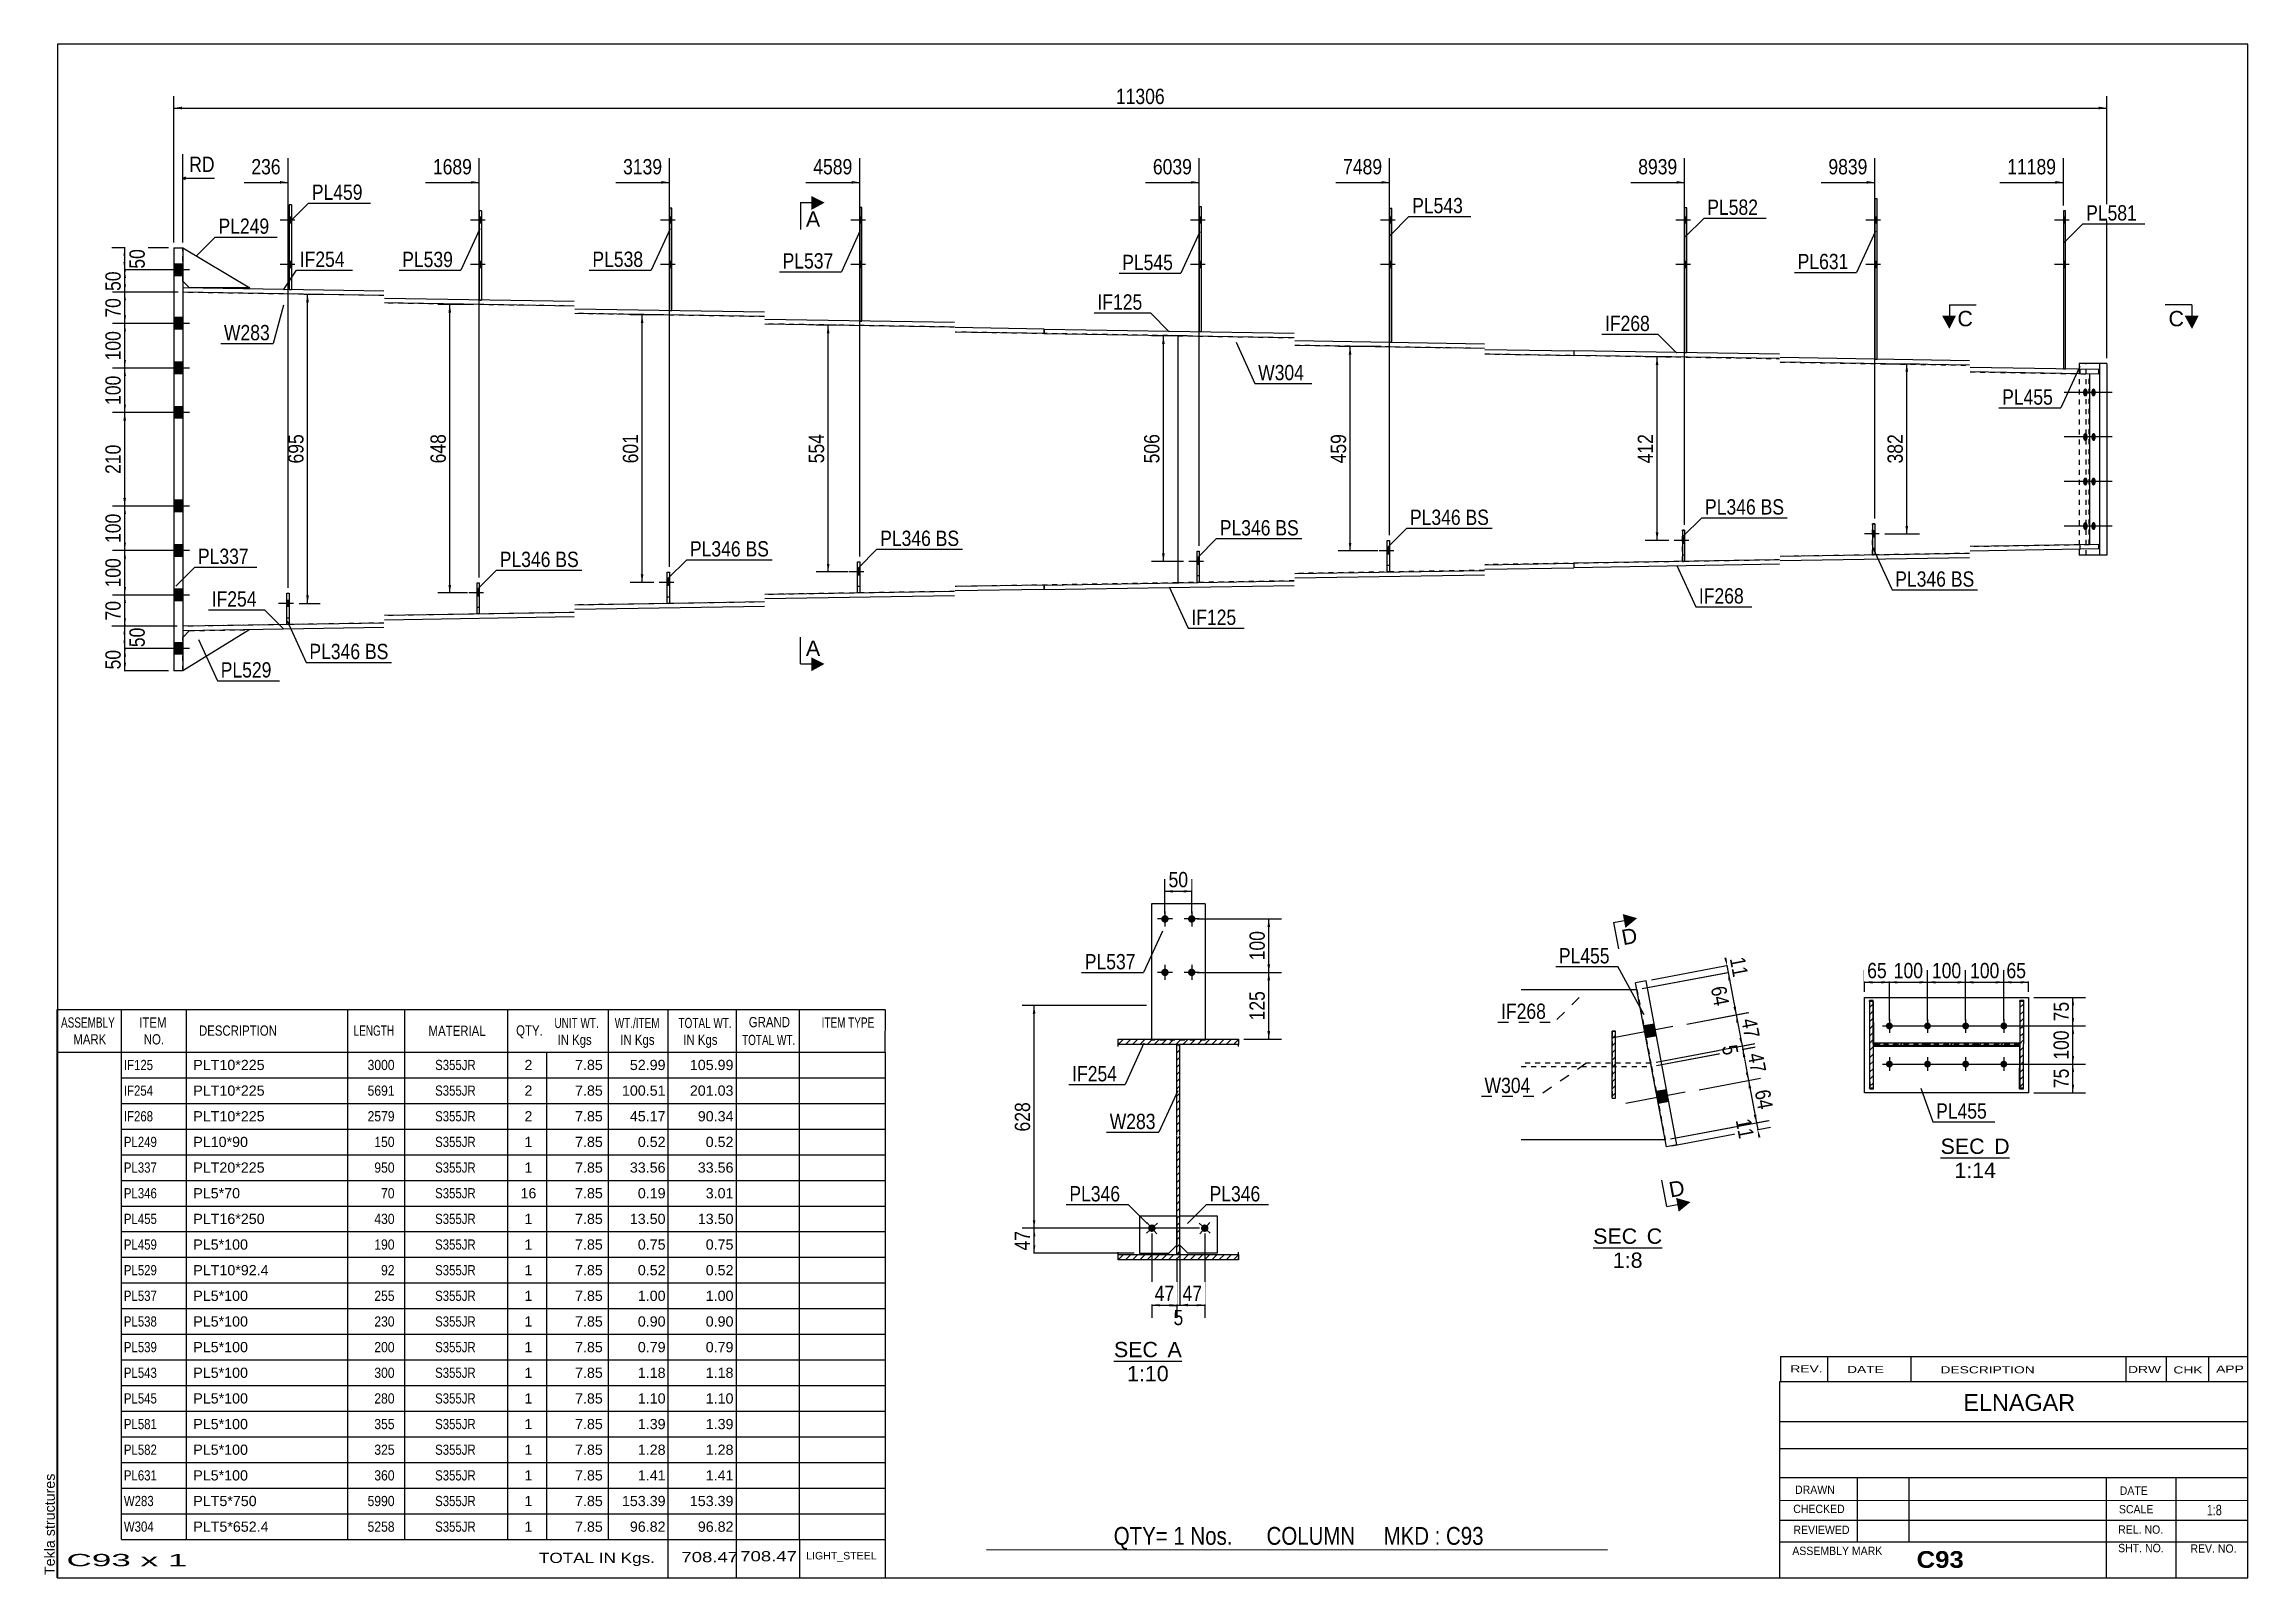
# Model space of a CAD drawing. Header units: millimetres. Extents: x -276 to 137, y -175 to 112.
import ezdxf

# ---------------------------------------------------------------- set-up
doc = ezdxf.new("R2010")
doc.units = ezdxf.units.MM
doc.linetypes.add('DXK_LINE_DOT1', pattern=[1.8814, 0.9407, -0.9407])
doc.linetypes.add('DXK_LINE_DOT2', pattern=[3.9198, 1.9599, -1.9599])
doc.styles.add('Arial', font='ARIAL.TTF', dxfattribs={"height": 0.2})
doc.styles.add('Arial Bold', font='ARIALBD.TTF', dxfattribs={"height": 0.2})
doc.styles.add('Arial Narrow', font='ARIALN.TTF', dxfattribs={"height": 0.2})

# ---------------------------------------------------------------- blocks, each defined once
blk = doc.blocks.new('Unknown-622170523-1210')
at = {"color": 5, "linetype": 'Continuous'}
for p, q in [((136.94, 112.43), (-273.06, 112.43)), ((-273.06, 112.43), (-273.06, -174.57)), ((136.94, -174.57), (136.94, 112.43)), ((-273.06, -174.57), (136.94, -174.57))]:
    blk.add_line(p, q, dxfattribs=at)
at = {"color": 174, "linetype": 'Continuous', "style": 'Arial'}
blk.add_text('Tekla structures', height=1.9102, rotation=90, dxfattribs=at).set_placement((-273.56, -174.07))
blk = doc.blocks.new('Unknown-622170523-12 - 1257')
at = {"color": 1, "linetype": 'Continuous'}
blk.add_line((-75.31, -134.05), (-62.63, -134.05), dxfattribs=at)
at = {"color": 0, "linetype": 'Continuous'}
blk.add_wipeout([(-67.09, -133.3), (-67.09, -130.3), (-75.31, -130.3), (-75.31, -133.3)], dxfattribs=at)
blk.add_wipeout([(-62.63, -133.3), (-62.63, -130.3), (-65.29, -130.3), (-65.29, -133.3)], dxfattribs=at)
blk.add_wipeout([(-65.08, -137.8), (-65.08, -134.8), (-72.86, -134.8), (-72.86, -137.8)], dxfattribs=at)
at = {"color": 136, "linetype": 'Continuous', "style": 'Arial'}
for s, height, p in [('SEC', 2.865, (-75.31, -133.3)), ('A', 2.87, (-65.29, -133.3)), ('1:10', 2.865, (-72.86, -137.8))]:
    blk.add_text(s, height=height, dxfattribs=at).set_placement(p)
blk = doc.blocks.new('Unknown-622170523-13 - 23750')
at = {"color": 1, "linetype": 'Continuous'}
blk.add_line((79.42, -96.01), (92.33, -96.01), dxfattribs=at)
at = {"color": 0, "linetype": 'Continuous'}
blk.add_wipeout([(87.64, -95.26), (87.64, -92.26), (79.42, -92.26), (79.42, -95.26)], dxfattribs=at)
blk.add_wipeout([(92.33, -95.26), (92.33, -92.26), (89.44, -92.26), (89.44, -95.26)], dxfattribs=at)
blk.add_wipeout([(89.77, -99.76), (89.77, -96.76), (81.99, -96.76), (81.99, -99.76)], dxfattribs=at)
at = {"color": 136, "linetype": 'Continuous', "style": 'Arial'}
for s, height, p in [('SEC', 2.865, (79.42, -95.26)), ('D', 2.87, (89.44, -95.26)), ('1:14', 2.865, (81.99, -99.76))]:
    blk.add_text(s, height=height, dxfattribs=at).set_placement(p)
blk = doc.blocks.new('Unknown-622170523-14 - 12879')
at = {"color": 1, "linetype": 'Continuous'}
blk.add_line((14.39, -112.83), (27.3, -112.83), dxfattribs=at)
at = {"color": 0, "linetype": 'Continuous'}
blk.add_wipeout([(22.61, -112.08), (22.61, -109.08), (14.39, -109.08), (14.39, -112.08)], dxfattribs=at)
blk.add_wipeout([(27.3, -112.08), (27.3, -109.08), (24.41, -109.08), (24.41, -112.08)], dxfattribs=at)
blk.add_wipeout([(23.63, -116.58), (23.63, -113.58), (18.07, -113.58), (18.07, -116.58)], dxfattribs=at)
at = {"color": 136, "linetype": 'Continuous', "style": 'Arial'}
for s, height, p in [('SEC', 2.865, (14.39, -112.08)), ('C', 2.87, (24.41, -112.08)), ('1:8', 2.865, (18.07, -116.58))]:
    blk.add_text(s, height=height, dxfattribs=at).set_placement(p)
blk = doc.blocks.new('Part-622170523-9415 - 1453')
at = {"color": 2, "linetype": 'Continuous'}
for p, q in [((-41.48, 13.36), (-5.98, 13.93)), ((-41.48, 12.52), (-5.98, 13.1)), ((-5.88, 15), (10.79, 15.28)), ((-5.88, 14.17), (10.8, 14.44)), ((10.79, 15.28), (10.8, 14.44)), ((-88.38, 11.2), (-41.58, 11.97)), ((-88.38, 11.2), (-88.37, 10.37)), ((-88.37, 10.37), (-41.58, 11.13))]:
    blk.add_line(p, q, dxfattribs=at)
blk = doc.blocks.new('Bolt-622170523-15093 - 1453')
at = {"color": 3, "linetype": 'DXK_LINE_DOT2'}
for p, q in [((-229.7, 8.33), (-230.11, 8.33)), ((-228.91, 7.74), (-231.66, 7.74)), ((-229.7, 7.16), (-230.11, 7.16))]:
    blk.add_line(p, q, dxfattribs=at)
blk = doc.blocks.new('Part-622170523-15029 - 1453')
at = {"color": 7, "linetype": 'DXK_LINE_DOT1'}
for p, q in [((-24.15, 13.67), (-24.15, 19.5)), ((-24.15, 19.5), (-23.73, 19.5)), ((-23.73, 19.5), (-23.73, 13.67)), ((-24.15, 14.92), (-23.73, 14.92)), ((-23.73, 13.67), (-24.15, 13.67))]:
    blk.add_line(p, q, dxfattribs=at)
blk = doc.blocks.new('Part-622170523-9414 - 1453')
at = {"color": 2, "linetype": 'Continuous'}
for p, q in [((-105.15, 10), (-140.65, 9.42)), ((-105.15, 9.16), (-140.65, 8.59)), ((-88.38, 11.2), (-105.05, 10.93)), ((-88.37, 10.37), (-105.05, 10.1)), ((-88.37, 10.37), (-88.38, 11.2)), ((-176.35, 6.06), (-211.85, 5.48)), ((-176.35, 5.23), (-211.85, 4.65)), ((-140.75, 8.03), (-176.25, 7.45)), ((-140.75, 7.2), (-176.25, 6.62)), ((-211.95, 4.09), (-249.58, 3.48)), ((-249.58, 3.48), (-249.57, 2.65)), ((-211.95, 3.26), (-249.57, 2.65))]:
    blk.add_line(p, q, dxfattribs=at)
blk = doc.blocks.new('Part-622170523-9454 - 1453')
at = {"color": 2, "linetype": 'Continuous'}
for p, q in [((-229.7, 82.33), (-229.7, 66.5)), ((-229.28, 82.33), (-229.7, 82.33)), ((-229.28, 82.33), (-229.28, 66.5)), ((-229.7, 66.5), (-229.28, 66.5))]:
    blk.add_line(p, q, dxfattribs=at)
blk = doc.blocks.new('Bolt-622170523-15087 - 1453')
at = {"color": 3, "linetype": 'DXK_LINE_DOT2'}
for p, q in [((-122.11, 13.65), (-124.86, 13.65)), ((-122.9, 14.23), (-123.31, 14.23)), ((-122.9, 13.06), (-123.31, 13.06))]:
    blk.add_line(p, q, dxfattribs=at)
blk = doc.blocks.new('Part-622170523-15023 - 1453')
at = {"color": 7, "linetype": 'DXK_LINE_DOT1'}
for p, q in [((31.09, 15.61), (31.09, 21.44)), ((31.09, 21.44), (31.51, 21.44)), ((31.51, 21.44), (31.51, 15.61)), ((31.09, 16.86), (31.51, 16.86)), ((31.51, 15.61), (31.09, 15.61))]:
    blk.add_line(p, q, dxfattribs=at)
blk = doc.blocks.new('Part-622170523-9413 - 1453')
at = {"color": 2, "linetype": 'Continuous'}
for p, q in [((-63.38, 57.85), (-63.38, 11.61)), ((107.32, 50.71), (107.32, 18.75))]:
    blk.add_line(p, q, dxfattribs=at)
at = {"color": 7, "linetype": 'DXK_LINE_DOT1'}
for p, q in [((-63.38, 57.85), (-41.58, 57.49)), ((-41.48, 56.1), (-5.98, 55.53)), ((-5.88, 54.46), (49.26, 53.56)), ((49.36, 52.91), (84.86, 52.34)), ((84.96, 51.08), (107.25, 50.71)), ((107.25, 18.75), (107.25, 50.71)), ((107.25, 50.71), (107.32, 50.71)), ((84.86, 17.12), (49.36, 16.55)), ((107.25, 18.75), (84.96, 18.38)), ((107.32, 18.75), (107.25, 18.75)), ((-5.98, 13.93), (-41.48, 13.36)), ((49.26, 15.9), (-5.88, 15)), ((-41.58, 11.97), (-63.38, 11.61))]:
    blk.add_line(p, q, dxfattribs=at)
blk = doc.blocks.new('Part-622170523-15060 - 1453')
at = {"color": 7, "linetype": 'DXK_LINE_DOT1'}
for p, q in [((-59.75, 11.7), (-59.75, 17.53)), ((-59.75, 17.53), (-59.33, 17.53)), ((-59.33, 17.53), (-59.33, 11.7)), ((-59.75, 12.95), (-59.33, 12.95)), ((-59.33, 11.7), (-59.75, 11.7))]:
    blk.add_line(p, q, dxfattribs=at)
blk = doc.blocks.new('Part-622170523-9418 - 1453')
at = {"color": 2, "linetype": 'Continuous'}
for p, q in [((84.86, 17.12), (49.36, 16.55)), ((109.05, 18.78), (84.96, 18.38)), ((109.05, 17.94), (84.96, 17.55)), ((109.05, 17.94), (109.05, 18.78)), ((49.26, 15.9), (10.79, 15.28)), ((10.79, 15.28), (10.8, 14.44)), ((49.26, 15.07), (10.8, 14.44)), ((84.86, 16.29), (49.36, 15.71))]:
    blk.add_line(p, q, dxfattribs=at)
at = {"color": 7, "linetype": 'DXK_LINE_DOT1'}
blk.add_line((105.52, 17.88), (105.52, 18.72), dxfattribs=at)
blk = doc.blocks.new('Part-622170523-9420 - 1453')
at = {"color": 2, "linetype": 'Continuous'}
for p, q in [((-251.25, 74.31), (-249.58, 74.31)), ((-251.25, 74.31), (-251.25, -4.85)), ((-249.58, 74.31), (-249.58, -4.85)), ((-249.58, -4.85), (-251.25, -4.85))]:
    blk.add_line(p, q, dxfattribs=at)
blk = doc.blocks.new('Part-622170523-9423 - 1453')
at = {"color": 2, "linetype": 'Continuous'}
for p, q in [((-249.58, 74.31), (-237.08, 66.81)), ((-248.33, 66.81), (-249.58, 68.06)), ((-237.08, 66.81), (-248.33, 66.81))]:
    blk.add_line(p, q, dxfattribs=at)
at = {"color": 7, "linetype": 'DXK_LINE_DOT1'}
blk.add_line((-249.58, 68.06), (-249.58, 74.31), dxfattribs=at)
blk = doc.blocks.new('Part-622170523-15059 - 1453')
at = {"color": 2, "linetype": 'Continuous'}
for p, q in [((-58.91, 81.96), (-59.33, 81.96)), ((-59.33, 81.96), (-59.33, 58.62)), ((-58.91, 58.62), (-58.91, 81.96)), ((-59.33, 58.62), (-58.91, 58.62))]:
    blk.add_line(p, q, dxfattribs=at)
blk = doc.blocks.new('Part-622170523-9425 - 1453')
at = {"color": 2, "linetype": 'Continuous'}
for p, q in [((-237.08, 2.85), (-249.58, -4.85)), ((-249.58, 1.4), (-248.33, 2.67))]:
    blk.add_line(p, q, dxfattribs=at)
at = {"color": 7, "linetype": 'DXK_LINE_DOT1'}
for p, q in [((-249.58, -4.85), (-249.58, 1.4)), ((-248.33, 2.67), (-237.08, 2.85))]:
    blk.add_line(p, q, dxfattribs=at)
blk = doc.blocks.new('Part-622170523-9482 - 1453')
at = {"color": 7, "linetype": 'DXK_LINE_DOT1'}
for p, q in [((-211.95, 65.37), (-249.58, 65.98)), ((-249.58, 65.98), (-249.58, 3.48)), ((-176.35, 63.4), (-211.85, 63.98)), ((-140.75, 61.43), (-176.25, 62.01)), ((-105.15, 59.46), (-140.65, 60.04)), ((-63.38, 57.85), (-105.05, 58.53)), ((-105.15, 10), (-140.65, 9.42)), ((-63.38, 11.61), (-105.05, 10.93)), ((-176.35, 6.06), (-211.85, 5.48)), ((-140.75, 8.03), (-176.25, 7.45)), ((-211.95, 4.09), (-249.58, 3.48))]:
    blk.add_line(p, q, dxfattribs=at)
at = {"color": 2, "linetype": 'Continuous'}
blk.add_line((-63.38, 57.85), (-63.38, 11.61), dxfattribs=at)
blk = doc.blocks.new('Part-622170523-9433 - 1453')
at = {"color": 2, "linetype": 'Continuous'}
for p, q in [((-122.48, 81.84), (-122.9, 81.84)), ((-122.9, 81.84), (-122.9, 60.59)), ((-122.48, 60.59), (-122.48, 81.84)), ((-122.9, 60.59), (-122.48, 60.59))]:
    blk.add_line(p, q, dxfattribs=at)
blk = doc.blocks.new('Bolt-622170523-15102 - 1453')
at = {"linetype": 'Continuous'}
blk.add_hatch(color=3, dxfattribs=at).paths.add_polyline_path([(-194.1, 9.13), (-194.1, 10.29), (-194.51, 10.29), (-194.51, 9.13)])
at = {"color": 3, "linetype": 'Continuous'}
for p, q in [((-193.31, 9.71), (-196.06, 9.71)), ((-194.1, 10.29), (-194.51, 10.29)), ((-194.1, 9.13), (-194.51, 9.13))]:
    blk.add_line(p, q, dxfattribs=at)
blk = doc.blocks.new('Part-622170523-15038 - 1453')
at = {"color": 2, "linetype": 'Continuous'}
for p, q in [((-123.31, 9.73), (-123.31, 15.56)), ((-123.31, 15.56), (-122.9, 15.56)), ((-122.9, 15.56), (-122.9, 9.73)), ((-122.9, 9.73), (-123.31, 9.73))]:
    blk.add_line(p, q, dxfattribs=at)
blk = doc.blocks.new('Part-622170523-9440 - 1453')
at = {"color": 2, "linetype": 'Continuous'}
for p, q in [((-158.08, 81.73), (-158.5, 81.73)), ((-158.5, 81.73), (-158.5, 62.56)), ((-158.08, 62.56), (-158.08, 81.73)), ((-158.5, 62.56), (-158.08, 62.56))]:
    blk.add_line(p, q, dxfattribs=at)
blk = doc.blocks.new('Part-622170523-15053 - 1453')
at = {"color": 7, "linetype": 'DXK_LINE_DOT1'}
for p, q in [((-158.91, 7.76), (-158.91, 13.59)), ((-158.91, 13.59), (-158.5, 13.59)), ((-158.5, 13.59), (-158.5, 7.76)), ((-158.91, 9.01), (-158.5, 9.01)), ((-158.5, 7.76), (-158.91, 7.76))]:
    blk.add_line(p, q, dxfattribs=at)
blk = doc.blocks.new('Bolt-622170523-22265 - 1453')
at = {"color": 3, "linetype": 'DXK_LINE_DOT2'}
for p, q in [((67.9, 20.75), (65.15, 20.75)), ((67.11, 21.33), (66.69, 21.33)), ((67.11, 20.16), (66.69, 20.16))]:
    blk.add_line(p, q, dxfattribs=at)
blk = doc.blocks.new('Part-622170523-9447 - 1453')
at = {"color": 2, "linetype": 'Continuous'}
for p, q in [((-194.1, 81.2), (-194.1, 64.53)), ((-193.68, 81.2), (-194.1, 81.2)), ((-193.68, 81.2), (-193.68, 64.53)), ((-194.1, 64.53), (-193.68, 64.53))]:
    blk.add_line(p, q, dxfattribs=at)
blk = doc.blocks.new('Part-622170523-9461 - 1453')
at = {"color": 2, "linetype": 'Continuous'}
for p, q in [((102.83, 81.22), (102.41, 81.22)), ((102.41, 81.22), (102.41, 51.63)), ((102.83, 51.63), (102.83, 81.22)), ((102.41, 51.63), (102.83, 51.63))]:
    blk.add_line(p, q, dxfattribs=at)
blk = doc.blocks.new('Part-622170523-9468 - 1453')
at = {"color": 2, "linetype": 'Continuous'}
for p, q in [((31.92, 81.77), (31.51, 81.77)), ((31.51, 81.77), (31.51, 54.69)), ((31.92, 54.69), (31.92, 81.77)), ((31.51, 54.69), (31.92, 54.69))]:
    blk.add_line(p, q, dxfattribs=at)
blk = doc.blocks.new('Bolt-622170523-15066 - 1453')
at = {"linetype": 'Continuous'}
for points in [[(-122.48, 78.9), (-122.48, 80.06), (-122.9, 80.06), (-122.9, 78.9)], [(-122.48, 78.9), (-122.48, 80.06), (-122.9, 80.06), (-122.9, 78.9)], [(-122.48, 70.56), (-122.48, 71.73), (-122.9, 71.73), (-122.9, 70.56)], [(-122.48, 70.56), (-122.48, 71.73), (-122.9, 71.73), (-122.9, 70.56)]]:
    blk.add_hatch(color=3, dxfattribs=at).paths.add_polyline_path(points)
at = {"color": 3, "linetype": 'Continuous'}
for p, q in [((-121.81, 79.48), (-124.56, 79.48)), ((-121.81, 79.48), (-124.56, 79.48)), ((-122.48, 80.06), (-122.9, 80.06)), ((-122.48, 80.06), (-122.9, 80.06)), ((-122.48, 78.9), (-122.9, 78.9)), ((-122.48, 78.9), (-122.9, 78.9)), ((-121.81, 71.15), (-124.56, 71.15)), ((-121.81, 71.15), (-124.56, 71.15)), ((-122.48, 71.73), (-122.9, 71.73)), ((-122.48, 71.73), (-122.9, 71.73)), ((-122.48, 70.56), (-122.9, 70.56)), ((-122.48, 70.56), (-122.9, 70.56))]:
    blk.add_line(p, q, dxfattribs=at)
blk = doc.blocks.new('Part-622170523-9475 - 1453')
at = {"color": 2, "linetype": 'Continuous'}
for p, q in [((-23.31, 81.66), (-23.73, 81.66)), ((-23.73, 81.66), (-23.73, 56.66)), ((-23.31, 56.66), (-23.31, 81.66)), ((-23.73, 56.66), (-23.31, 56.66))]:
    blk.add_line(p, q, dxfattribs=at)
blk = doc.blocks.new('Bolt-622170523-9487 - 1453')
at = {"linetype": 'Continuous'}
for points in [[(-251.25, 71.23), (-251.25, 69.06), (-249.58, 69.06), (-249.58, 71.23)], [(-251.25, 71.23), (-251.25, 69.06), (-249.58, 69.06), (-249.58, 71.23)], [(-251.25, 61.23), (-251.25, 59.06), (-249.58, 59.06), (-249.58, 61.23)], [(-251.25, 61.23), (-251.25, 59.06), (-249.58, 59.06), (-249.58, 61.23)], [(-251.25, 52.9), (-251.25, 50.73), (-249.58, 50.73), (-249.58, 52.9)], [(-251.25, 52.9), (-251.25, 50.73), (-249.58, 50.73), (-249.58, 52.9)], [(-251.25, 44.56), (-251.25, 42.4), (-249.58, 42.4), (-249.58, 44.56)], [(-251.25, 44.56), (-251.25, 42.4), (-249.58, 42.4), (-249.58, 44.56)], [(-251.25, 27.06), (-251.25, 24.9), (-249.58, 24.9), (-249.58, 27.06)], [(-251.25, 27.06), (-251.25, 24.9), (-249.58, 24.9), (-249.58, 27.06)], [(-251.25, 18.73), (-251.25, 16.56), (-249.58, 16.56), (-249.58, 18.73)], [(-251.25, 18.73), (-251.25, 16.56), (-249.58, 16.56), (-249.58, 18.73)], [(-251.25, 10.4), (-251.25, 8.23), (-249.58, 8.23), (-249.58, 10.4)], [(-251.25, 10.4), (-251.25, 8.23), (-249.58, 8.23), (-249.58, 10.4)], [(-251.25, 0.4), (-251.25, -1.77), (-249.58, -1.77), (-249.58, 0.4)], [(-251.25, 0.4), (-251.25, -1.77), (-249.58, -1.77), (-249.58, 0.4)]]:
    blk.add_hatch(color=3, dxfattribs=at).paths.add_polyline_path(points)
at = {"color": 3, "linetype": 'Continuous'}
for p, q in [((-248.33, 70.15), (-255.83, 70.15)), ((-248.33, 70.15), (-255.83, 70.15)), ((-249.58, 71.23), (-251.25, 71.23)), ((-249.58, 71.23), (-251.25, 71.23)), ((-249.58, 69.06), (-251.25, 69.06)), ((-249.58, 69.06), (-251.25, 69.06)), ((-248.33, 60.15), (-255.83, 60.15)), ((-248.33, 60.15), (-255.83, 60.15)), ((-249.58, 61.23), (-251.25, 61.23)), ((-249.58, 61.23), (-251.25, 61.23)), ((-249.58, 59.06), (-251.25, 59.06)), ((-249.58, 59.06), (-251.25, 59.06)), ((-248.33, 51.81), (-255.83, 51.81)), ((-248.33, 51.81), (-255.83, 51.81)), ((-249.58, 52.9), (-251.25, 52.9)), ((-249.58, 52.9), (-251.25, 52.9)), ((-249.58, 50.73), (-251.25, 50.73)), ((-249.58, 50.73), (-251.25, 50.73)), ((-248.33, 43.48), (-255.83, 43.48)), ((-248.33, 43.48), (-255.83, 43.48)), ((-249.58, 44.56), (-251.25, 44.56)), ((-249.58, 44.56), (-251.25, 44.56)), ((-249.58, 42.4), (-251.25, 42.4)), ((-249.58, 42.4), (-251.25, 42.4)), ((-248.33, 25.98), (-255.83, 25.98)), ((-248.33, 25.98), (-255.83, 25.98)), ((-249.58, 27.06), (-251.25, 27.06)), ((-249.58, 27.06), (-251.25, 27.06)), ((-249.58, 24.9), (-251.25, 24.9)), ((-249.58, 24.9), (-251.25, 24.9)), ((-248.33, 17.65), (-255.83, 17.65)), ((-248.33, 17.65), (-255.83, 17.65)), ((-249.58, 18.73), (-251.25, 18.73)), ((-249.58, 18.73), (-251.25, 18.73)), ((-249.58, 16.56), (-251.25, 16.56)), ((-249.58, 16.56), (-251.25, 16.56)), ((-248.33, 9.31), (-255.83, 9.31)), ((-248.33, 9.31), (-255.83, 9.31)), ((-249.58, 10.4), (-251.25, 10.4)), ((-249.58, 10.4), (-251.25, 10.4)), ((-249.58, 8.23), (-251.25, 8.23)), ((-249.58, 8.23), (-251.25, 8.23)), ((-249.58, 0.4), (-251.25, 0.4)), ((-249.58, 0.4), (-251.25, 0.4)), ((-248.33, -0.69), (-255.83, -0.69)), ((-248.33, -0.69), (-255.83, -0.69)), ((-249.58, -1.77), (-251.25, -1.77)), ((-249.58, -1.77), (-251.25, -1.77))]:
    blk.add_line(p, q, dxfattribs=at)
blk = doc.blocks.new('Part-622170523-15047 - 1453')
at = {"color": 7, "linetype": 'DXK_LINE_DOT1'}
for p, q in [((-194.51, 5.79), (-194.51, 11.63)), ((-194.51, 11.63), (-194.1, 11.63)), ((-194.1, 11.63), (-194.1, 5.79)), ((-194.51, 7.04), (-194.1, 7.04)), ((-194.1, 5.79), (-194.51, 5.79))]:
    blk.add_line(p, q, dxfattribs=at)
blk = doc.blocks.new('Bolt-622170523-9510 - 1453')
at = {"linetype": 'Continuous'}
for points in [[(-193.68, 78.9), (-193.68, 80.06), (-194.1, 80.06), (-194.1, 78.9)], [(-193.68, 78.9), (-193.68, 80.06), (-194.1, 80.06), (-194.1, 78.9)], [(-193.68, 70.56), (-193.68, 71.73), (-194.1, 71.73), (-194.1, 70.56)], [(-193.68, 70.56), (-193.68, 71.73), (-194.1, 71.73), (-194.1, 70.56)]]:
    blk.add_hatch(color=3, dxfattribs=at).paths.add_polyline_path(points)
at = {"color": 3, "linetype": 'Continuous'}
for p, q in [((-193.01, 79.48), (-195.76, 79.48)), ((-193.01, 79.48), (-195.76, 79.48)), ((-193.68, 80.06), (-194.1, 80.06)), ((-193.68, 80.06), (-194.1, 80.06)), ((-193.68, 78.9), (-194.1, 78.9)), ((-193.68, 78.9), (-194.1, 78.9)), ((-193.01, 71.15), (-195.76, 71.15)), ((-193.01, 71.15), (-195.76, 71.15)), ((-193.68, 71.73), (-194.1, 71.73)), ((-193.68, 71.73), (-194.1, 71.73)), ((-193.68, 70.56), (-194.1, 70.56)), ((-193.68, 70.56), (-194.1, 70.56))]:
    blk.add_line(p, q, dxfattribs=at)
blk = doc.blocks.new('Bolt-622170523-9517 - 1453')
at = {"linetype": 'Continuous'}
for points in [[(-229.28, 78.9), (-229.28, 80.06), (-229.7, 80.06), (-229.7, 78.9)], [(-229.28, 78.9), (-229.28, 80.06), (-229.7, 80.06), (-229.7, 78.9)], [(-229.28, 70.56), (-229.28, 71.73), (-229.7, 71.73), (-229.7, 70.56)], [(-229.28, 70.56), (-229.28, 71.73), (-229.7, 71.73), (-229.7, 70.56)]]:
    blk.add_hatch(color=3, dxfattribs=at).paths.add_polyline_path(points)
at = {"color": 3, "linetype": 'Continuous'}
for p, q in [((-228.61, 79.48), (-231.36, 79.48)), ((-228.61, 79.48), (-231.36, 79.48)), ((-229.28, 80.06), (-229.7, 80.06)), ((-229.28, 80.06), (-229.7, 80.06)), ((-229.28, 78.9), (-229.7, 78.9)), ((-229.28, 78.9), (-229.7, 78.9)), ((-228.61, 71.15), (-231.36, 71.15)), ((-228.61, 71.15), (-231.36, 71.15)), ((-229.28, 71.73), (-229.7, 71.73)), ((-229.28, 71.73), (-229.7, 71.73)), ((-229.28, 70.56), (-229.7, 70.56)), ((-229.28, 70.56), (-229.7, 70.56))]:
    blk.add_line(p, q, dxfattribs=at)
blk = doc.blocks.new('Bolt-622170523-15096 - 1453')
at = {"linetype": 'Continuous'}
blk.add_hatch(color=3, dxfattribs=at).paths.add_polyline_path([(-229.7, 7.16), (-229.7, 8.33), (-230.11, 8.33), (-230.11, 7.16)])
at = {"color": 3, "linetype": 'Continuous'}
for p, q in [((-229.7, 8.33), (-230.11, 8.33)), ((-228.91, 7.74), (-231.66, 7.74)), ((-229.7, 7.16), (-230.11, 7.16))]:
    blk.add_line(p, q, dxfattribs=at)
blk = doc.blocks.new('Part-622170523-15032 - 1453')
at = {"color": 2, "linetype": 'Continuous'}
for p, q in [((-24.15, 13.67), (-24.15, 19.5)), ((-24.15, 19.5), (-23.73, 19.5)), ((-23.73, 19.5), (-23.73, 13.67)), ((-23.73, 13.67), (-24.15, 13.67))]:
    blk.add_line(p, q, dxfattribs=at)
blk = doc.blocks.new('Bolt-622170523-9524 - 1453')
at = {"linetype": 'Continuous'}
for points in [[(102.83, 78.9), (102.83, 80.06), (102.41, 80.06), (102.41, 78.9)], [(102.83, 78.9), (102.83, 80.06), (102.41, 80.06), (102.41, 78.9)], [(102.83, 70.56), (102.83, 71.73), (102.41, 71.73), (102.41, 70.56)], [(102.83, 70.56), (102.83, 71.73), (102.41, 71.73), (102.41, 70.56)]]:
    blk.add_hatch(color=3, dxfattribs=at).paths.add_polyline_path(points)
at = {"color": 3, "linetype": 'Continuous'}
for p, q in [((103.5, 79.48), (100.75, 79.48)), ((103.5, 79.48), (100.75, 79.48)), ((102.83, 80.06), (102.41, 80.06)), ((102.83, 80.06), (102.41, 80.06)), ((102.83, 78.9), (102.41, 78.9)), ((102.83, 78.9), (102.41, 78.9)), ((103.5, 71.15), (100.75, 71.15)), ((103.5, 71.15), (100.75, 71.15)), ((102.83, 71.73), (102.41, 71.73)), ((102.83, 71.73), (102.41, 71.73)), ((102.83, 70.56), (102.41, 70.56)), ((102.83, 70.56), (102.41, 70.56))]:
    blk.add_line(p, q, dxfattribs=at)
blk = doc.blocks.new('Bolt-622170523-15068 - 1453')
at = {"linetype": 'Continuous'}
for points in [[(-23.31, 78.9), (-23.31, 80.06), (-23.73, 80.06), (-23.73, 78.9)], [(-23.31, 78.9), (-23.31, 80.06), (-23.73, 80.06), (-23.73, 78.9)], [(-23.31, 70.56), (-23.31, 71.73), (-23.73, 71.73), (-23.73, 70.56)], [(-23.31, 70.56), (-23.31, 71.73), (-23.73, 71.73), (-23.73, 70.56)]]:
    blk.add_hatch(color=3, dxfattribs=at).paths.add_polyline_path(points)
at = {"color": 3, "linetype": 'Continuous'}
for p, q in [((-22.65, 79.48), (-25.4, 79.48)), ((-22.65, 79.48), (-25.4, 79.48)), ((-23.31, 80.06), (-23.73, 80.06)), ((-23.31, 80.06), (-23.73, 80.06)), ((-23.31, 78.9), (-23.73, 78.9)), ((-23.31, 78.9), (-23.73, 78.9)), ((-22.65, 71.15), (-25.4, 71.15)), ((-22.65, 71.15), (-25.4, 71.15)), ((-23.31, 71.73), (-23.73, 71.73)), ((-23.31, 71.73), (-23.73, 71.73)), ((-23.31, 70.56), (-23.73, 70.56)), ((-23.31, 70.56), (-23.73, 70.56))]:
    blk.add_line(p, q, dxfattribs=at)
blk = doc.blocks.new('Bolt-622170523-15075 - 1453')
at = {"color": 3, "linetype": 'DXK_LINE_DOT2'}
for p, q in [((32.3, 19.53), (29.55, 19.53)), ((31.51, 20.11), (31.09, 20.11)), ((31.51, 18.94), (31.09, 18.94))]:
    blk.add_line(p, q, dxfattribs=at)
blk = doc.blocks.new('Bolt-622170523-15078 - 1453')
at = {"linetype": 'Continuous'}
blk.add_hatch(color=3, dxfattribs=at).paths.add_polyline_path([(31.51, 18.94), (31.51, 20.11), (31.09, 20.11), (31.09, 18.94)])
at = {"color": 3, "linetype": 'Continuous'}
for p, q in [((32.3, 19.53), (29.55, 19.53)), ((31.51, 20.11), (31.09, 20.11)), ((31.51, 18.94), (31.09, 18.94))]:
    blk.add_line(p, q, dxfattribs=at)
blk = doc.blocks.new('Part-622170523-15014 - 1453')
at = {"color": 2, "linetype": 'Continuous'}
for p, q in [((-249.57, 66.81), (-249.58, 65.98)), ((-211.95, 66.2), (-249.57, 66.81)), ((-211.95, 65.37), (-249.58, 65.98)), ((-176.35, 64.23), (-211.85, 64.81)), ((-176.35, 63.4), (-211.85, 63.98)), ((-140.75, 62.26), (-176.25, 62.84)), ((-140.75, 61.43), (-176.25, 62.01)), ((-105.15, 60.3), (-140.65, 60.87)), ((-105.15, 59.46), (-140.65, 60.04)), ((-88.37, 59.09), (-105.05, 59.36)), ((-88.38, 58.26), (-105.05, 58.53)), ((-88.38, 58.26), (-88.37, 59.09))]:
    blk.add_line(p, q, dxfattribs=at)
blk = doc.blocks.new('Part-622170523-15015 - 1453')
at = {"color": 2, "linetype": 'Continuous'}
for p, q in [((-88.37, 59.09), (-88.38, 58.26)), ((-88.38, 58.26), (-41.58, 57.49)), ((-88.37, 59.09), (-41.58, 58.33)), ((-41.48, 56.94), (-5.98, 56.36)), ((-41.48, 56.1), (-5.98, 55.53)), ((-5.88, 55.29), (10.8, 55.02)), ((-5.88, 54.46), (10.79, 54.18)), ((10.8, 55.02), (10.79, 54.18))]:
    blk.add_line(p, q, dxfattribs=at)
blk = doc.blocks.new('Part-622170523-15016 - 1453')
at = {"color": 2, "linetype": 'Continuous'}
for p, q in [((10.8, 55.02), (10.79, 54.18)), ((49.26, 53.56), (10.79, 54.18)), ((49.26, 54.39), (10.8, 55.02)), ((84.86, 53.17), (49.36, 53.75)), ((84.86, 52.34), (49.36, 52.91)), ((109.05, 51.52), (84.96, 51.91)), ((109.05, 50.68), (84.96, 51.08)), ((109.05, 50.68), (109.05, 51.52))]:
    blk.add_line(p, q, dxfattribs=at)
at = {"color": 7, "linetype": 'DXK_LINE_DOT1'}
blk.add_line((105.52, 50.74), (105.52, 51.57), dxfattribs=at)
blk = doc.blocks.new('Bolt-622170523-15090 - 1453')
at = {"linetype": 'Continuous'}
blk.add_hatch(color=3, dxfattribs=at).paths.add_polyline_path([(-122.9, 13.06), (-122.9, 14.23), (-123.31, 14.23), (-123.31, 13.06)])
at = {"color": 3, "linetype": 'Continuous'}
for p, q in [((-122.11, 13.65), (-124.86, 13.65)), ((-122.9, 14.23), (-123.31, 14.23)), ((-122.9, 13.06), (-123.31, 13.06))]:
    blk.add_line(p, q, dxfattribs=at)
blk = doc.blocks.new('Part-622170523-15026 - 1453')
at = {"color": 2, "linetype": 'Continuous'}
for p, q in [((31.09, 21.44), (31.09, 15.61)), ((31.51, 21.44), (31.09, 21.44)), ((31.51, 21.44), (31.51, 15.61)), ((31.09, 15.61), (31.29, 15.61))]:
    blk.add_line(p, q, dxfattribs=at)
at = {"color": 7, "linetype": 'DXK_LINE_DOT1'}
blk.add_line((31.51, 15.61), (31.51, 15.61), dxfattribs=at)
blk = doc.blocks.new('Bolt-622170523-15099 - 1453')
at = {"color": 3, "linetype": 'DXK_LINE_DOT2'}
for p, q in [((-193.31, 9.71), (-196.06, 9.71)), ((-194.1, 10.29), (-194.51, 10.29)), ((-194.1, 9.13), (-194.51, 9.13))]:
    blk.add_line(p, q, dxfattribs=at)
blk = doc.blocks.new('Part-622170523-15035 - 1453')
at = {"color": 7, "linetype": 'DXK_LINE_DOT1'}
for p, q in [((-123.31, 9.73), (-123.31, 15.56)), ((-123.31, 15.56), (-122.9, 15.56)), ((-122.9, 15.56), (-122.9, 9.73)), ((-123.31, 10.98), (-122.9, 10.98)), ((-122.9, 9.73), (-123.31, 9.73))]:
    blk.add_line(p, q, dxfattribs=at)
blk = doc.blocks.new('Part-622170523-15041 - 1453')
at = {"color": 7, "linetype": 'DXK_LINE_DOT1'}
for p, q in [((-230.11, 3.83), (-230.11, 9.66)), ((-230.11, 9.66), (-229.7, 9.66)), ((-229.7, 9.66), (-229.7, 3.83)), ((-230.11, 5.08), (-229.7, 5.08)), ((-229.7, 3.83), (-230.11, 3.83))]:
    blk.add_line(p, q, dxfattribs=at)
blk = doc.blocks.new('Part-622170523-15044 - 1453')
at = {"color": 2, "linetype": 'Continuous'}
for p, q in [((-230.11, 3.83), (-230.11, 9.66)), ((-230.11, 9.66), (-229.7, 9.66)), ((-229.7, 9.66), (-229.7, 3.83)), ((-229.7, 3.83), (-230.11, 3.83))]:
    blk.add_line(p, q, dxfattribs=at)
blk = doc.blocks.new('Part-622170523-15050 - 1453')
at = {"color": 2, "linetype": 'Continuous'}
for p, q in [((-194.51, 5.79), (-194.51, 11.63)), ((-194.51, 11.63), (-194.1, 11.63)), ((-194.1, 11.63), (-194.1, 5.79)), ((-194.1, 5.79), (-194.51, 5.79))]:
    blk.add_line(p, q, dxfattribs=at)
blk = doc.blocks.new('Part-622170523-15056 - 1453')
at = {"color": 2, "linetype": 'Continuous'}
for p, q in [((-158.91, 7.76), (-158.91, 13.59)), ((-158.91, 13.59), (-158.5, 13.59)), ((-158.5, 13.59), (-158.5, 7.76)), ((-158.5, 7.76), (-158.91, 7.76))]:
    blk.add_line(p, q, dxfattribs=at)
blk = doc.blocks.new('Bolt-622170523-15112 - 1453')
at = {"color": 3, "linetype": 'DXK_LINE_DOT2'}
for p, q in [((-58.54, 15.61), (-61.29, 15.61)), ((-59.33, 16.2), (-59.75, 16.2)), ((-59.33, 15.03), (-59.75, 15.03))]:
    blk.add_line(p, q, dxfattribs=at)
blk = doc.blocks.new('Part-622170523-15063 - 1453')
at = {"color": 2, "linetype": 'Continuous'}
for p, q in [((-59.75, 11.7), (-59.75, 17.53)), ((-59.75, 17.53), (-59.33, 17.53)), ((-59.33, 17.53), (-59.33, 11.7)), ((-59.33, 11.7), (-59.75, 11.7))]:
    blk.add_line(p, q, dxfattribs=at)
blk = doc.blocks.new('Bolt-622170523-15067 - 1453')
at = {"linetype": 'Continuous'}
for points in [[(-158.08, 78.9), (-158.08, 80.06), (-158.5, 80.06), (-158.5, 78.9)], [(-158.08, 78.9), (-158.08, 80.06), (-158.5, 80.06), (-158.5, 78.9)], [(-158.08, 70.56), (-158.08, 71.73), (-158.5, 71.73), (-158.5, 70.56)], [(-158.08, 70.56), (-158.08, 71.73), (-158.5, 71.73), (-158.5, 70.56)]]:
    blk.add_hatch(color=3, dxfattribs=at).paths.add_polyline_path(points)
at = {"color": 3, "linetype": 'Continuous'}
for p, q in [((-157.41, 79.48), (-160.16, 79.48)), ((-157.41, 79.48), (-160.16, 79.48)), ((-158.08, 80.06), (-158.5, 80.06)), ((-158.08, 80.06), (-158.5, 80.06)), ((-158.08, 78.9), (-158.5, 78.9)), ((-158.08, 78.9), (-158.5, 78.9)), ((-157.41, 71.15), (-160.16, 71.15)), ((-157.41, 71.15), (-160.16, 71.15)), ((-158.08, 71.73), (-158.5, 71.73)), ((-158.08, 71.73), (-158.5, 71.73)), ((-158.08, 70.56), (-158.5, 70.56)), ((-158.08, 70.56), (-158.5, 70.56))]:
    blk.add_line(p, q, dxfattribs=at)
blk = doc.blocks.new('Bolt-622170523-15081 - 1453')
at = {"color": 3, "linetype": 'DXK_LINE_DOT2'}
for p, q in [((-22.94, 17.58), (-25.69, 17.58)), ((-23.73, 18.17), (-24.15, 18.17)), ((-23.73, 17), (-24.15, 17))]:
    blk.add_line(p, q, dxfattribs=at)
blk = doc.blocks.new('Bolt-622170523-15084 - 1453')
at = {"linetype": 'Continuous'}
blk.add_hatch(color=3, dxfattribs=at).paths.add_polyline_path([(-23.73, 17), (-23.73, 18.17), (-24.15, 18.17), (-24.15, 17)])
at = {"color": 3, "linetype": 'Continuous'}
for p, q in [((-22.94, 17.58), (-25.69, 17.58)), ((-23.73, 18.17), (-24.15, 18.17)), ((-23.73, 17), (-24.15, 17))]:
    blk.add_line(p, q, dxfattribs=at)
blk = doc.blocks.new('Bolt-622170523-15105 - 1453')
at = {"color": 3, "linetype": 'DXK_LINE_DOT2'}
for p, q in [((-157.71, 11.68), (-160.46, 11.68)), ((-158.5, 12.26), (-158.91, 12.26)), ((-158.5, 11.09), (-158.91, 11.09))]:
    blk.add_line(p, q, dxfattribs=at)
blk = doc.blocks.new('Bolt-622170523-15108 - 1453')
at = {"linetype": 'Continuous'}
blk.add_hatch(color=3, dxfattribs=at).paths.add_polyline_path([(-158.5, 11.09), (-158.5, 12.26), (-158.91, 12.26), (-158.91, 11.09)])
at = {"color": 3, "linetype": 'Continuous'}
for p, q in [((-157.71, 11.68), (-160.46, 11.68)), ((-158.5, 12.26), (-158.91, 12.26)), ((-158.5, 11.09), (-158.91, 11.09))]:
    blk.add_line(p, q, dxfattribs=at)
blk = doc.blocks.new('Bolt-622170523-15115 - 1453')
at = {"linetype": 'Continuous'}
blk.add_hatch(color=3, dxfattribs=at).paths.add_polyline_path([(-59.33, 15.03), (-59.33, 16.2), (-59.75, 16.2), (-59.75, 15.03)])
at = {"color": 3, "linetype": 'Continuous'}
for p, q in [((-58.54, 15.61), (-61.29, 15.61)), ((-59.33, 16.2), (-59.75, 16.2)), ((-59.33, 15.03), (-59.75, 15.03))]:
    blk.add_line(p, q, dxfattribs=at)
blk = doc.blocks.new('Part-622170523-17825 - 1453')
at = {"color": 2, "linetype": 'Continuous'}
for p, q in [((110.52, 52.65), (105.36, 52.65)), ((105.36, 52.65), (105.36, 51.58)), ((109.21, 16.81), (109.21, 52.65)), ((110.52, 52.65), (110.52, 16.81)), ((105.36, 17.88), (105.36, 16.81)), ((110.52, 16.81), (105.36, 16.81))]:
    blk.add_line(p, q, dxfattribs=at)
at = {"color": 7, "linetype": 'DXK_LINE_DOT1'}
for p, q in [((105.36, 51.58), (105.36, 17.88)), ((106.67, 16.81), (106.67, 52.65))]:
    blk.add_line(p, q, dxfattribs=at)
blk = doc.blocks.new('Bolt-622170523-17826 - 1453')
at = {"linetype": 'Continuous'}
for points in [[(31.92, 78.9), (31.92, 80.06), (31.51, 80.06), (31.51, 78.9)], [(31.92, 78.9), (31.92, 80.06), (31.51, 80.06), (31.51, 78.9)], [(31.92, 70.56), (31.92, 71.73), (31.51, 71.73), (31.51, 70.56)], [(31.92, 70.56), (31.92, 71.73), (31.51, 71.73), (31.51, 70.56)]]:
    blk.add_hatch(color=3, dxfattribs=at).paths.add_polyline_path(points)
at = {"color": 3, "linetype": 'Continuous'}
for p, q in [((32.59, 79.48), (29.84, 79.48)), ((32.59, 79.48), (29.84, 79.48)), ((31.92, 80.06), (31.51, 80.06)), ((31.92, 80.06), (31.51, 80.06)), ((31.92, 78.9), (31.51, 78.9)), ((31.92, 78.9), (31.51, 78.9)), ((32.59, 71.15), (29.84, 71.15)), ((32.59, 71.15), (29.84, 71.15)), ((31.92, 71.73), (31.51, 71.73)), ((31.92, 71.73), (31.51, 71.73)), ((31.92, 70.56), (31.51, 70.56)), ((31.92, 70.56), (31.51, 70.56))]:
    blk.add_line(p, q, dxfattribs=at)
blk = doc.blocks.new('Bolt-622170523-17827 - 1453')
at = {"linetype": 'Continuous'}
for points in [[(-58.91, 78.9), (-58.91, 80.06), (-59.33, 80.06), (-59.33, 78.9)], [(-58.91, 78.9), (-58.91, 80.06), (-59.33, 80.06), (-59.33, 78.9)], [(-58.91, 70.56), (-58.91, 71.73), (-59.33, 71.73), (-59.33, 70.56)], [(-58.91, 70.56), (-58.91, 71.73), (-59.33, 71.73), (-59.33, 70.56)]]:
    blk.add_hatch(color=3, dxfattribs=at).paths.add_polyline_path(points)
at = {"color": 3, "linetype": 'Continuous'}
for p, q in [((-58.25, 79.48), (-61, 79.48)), ((-58.25, 79.48), (-61, 79.48)), ((-58.91, 80.06), (-59.33, 80.06)), ((-58.91, 80.06), (-59.33, 80.06)), ((-58.91, 78.9), (-59.33, 78.9)), ((-58.91, 78.9), (-59.33, 78.9)), ((-58.25, 71.15), (-61, 71.15)), ((-58.25, 71.15), (-61, 71.15)), ((-58.91, 71.73), (-59.33, 71.73)), ((-58.91, 71.73), (-59.33, 71.73)), ((-58.91, 70.56), (-59.33, 70.56)), ((-58.91, 70.56), (-59.33, 70.56))]:
    blk.add_line(p, q, dxfattribs=at)
blk = doc.blocks.new('Bolt-622170523-17828 - 1453')
at = {"linetype": 'Continuous'}
for points in [[(106.95, 47.23), (106.94, 47.07), (106.91, 46.92), (106.87, 46.79), (106.81, 46.67), (106.73, 46.58), (106.65, 46.52), (106.56, 46.48), (106.47, 46.48), (106.38, 46.52), (106.3, 46.58), (106.22, 46.67), (106.16, 46.79), (106.12, 46.92), (106.09, 47.07), (106.08, 47.23), (106.09, 47.39), (106.12, 47.53), (106.16, 47.67), (106.22, 47.79), (106.3, 47.88), (106.38, 47.94), (106.47, 47.98), (106.56, 47.98), (106.65, 47.94), (106.73, 47.88), (106.81, 47.79), (106.87, 47.67), (106.91, 47.53), (106.94, 47.39)], [(108.47, 47.23), (108.46, 47.07), (108.43, 46.92), (108.39, 46.79), (108.33, 46.67), (108.26, 46.58), (108.18, 46.52), (108.1, 46.48), (108.01, 46.48), (107.93, 46.52), (107.85, 46.58), (107.78, 46.67), (107.72, 46.79), (107.67, 46.92), (107.65, 47.07), (107.64, 47.23), (107.65, 47.39), (107.67, 47.53), (107.72, 47.67), (107.78, 47.79), (107.85, 47.88), (107.93, 47.94), (108.01, 47.98), (108.1, 47.98), (108.18, 47.94), (108.26, 47.88), (108.33, 47.79), (108.39, 47.67), (108.43, 47.53), (108.46, 47.39)], [(106.95, 38.9), (106.94, 38.74), (106.91, 38.59), (106.87, 38.46), (106.81, 38.34), (106.73, 38.25), (106.65, 38.18), (106.56, 38.15), (106.47, 38.15), (106.38, 38.18), (106.3, 38.25), (106.22, 38.34), (106.16, 38.46), (106.12, 38.59), (106.09, 38.74), (106.08, 38.9), (106.09, 39.05), (106.12, 39.2), (106.16, 39.34), (106.22, 39.45), (106.3, 39.55), (106.38, 39.61), (106.47, 39.64), (106.56, 39.64), (106.65, 39.61), (106.73, 39.55), (106.81, 39.45), (106.87, 39.34), (106.91, 39.2), (106.94, 39.05)], [(108.47, 38.9), (108.46, 38.74), (108.43, 38.59), (108.39, 38.46), (108.33, 38.34), (108.26, 38.25), (108.18, 38.18), (108.1, 38.15), (108.01, 38.15), (107.93, 38.18), (107.85, 38.25), (107.78, 38.34), (107.72, 38.46), (107.67, 38.59), (107.65, 38.74), (107.64, 38.9), (107.65, 39.05), (107.67, 39.2), (107.72, 39.34), (107.78, 39.45), (107.85, 39.55), (107.93, 39.61), (108.01, 39.64), (108.1, 39.64), (108.18, 39.61), (108.26, 39.55), (108.33, 39.45), (108.39, 39.34), (108.43, 39.2), (108.46, 39.05)], [(106.95, 30.56), (106.94, 30.41), (106.91, 30.26), (106.87, 30.12), (106.81, 30.01), (106.73, 29.91), (106.65, 29.85), (106.56, 29.82), (106.47, 29.82), (106.38, 29.85), (106.3, 29.91), (106.22, 30.01), (106.16, 30.12), (106.12, 30.26), (106.09, 30.41), (106.08, 30.56), (106.09, 30.72), (106.12, 30.87), (106.16, 31), (106.22, 31.12), (106.3, 31.21), (106.38, 31.28), (106.47, 31.31), (106.56, 31.31), (106.65, 31.28), (106.73, 31.21), (106.81, 31.12), (106.87, 31), (106.91, 30.87), (106.94, 30.72)], [(108.47, 30.56), (108.46, 30.41), (108.43, 30.26), (108.39, 30.12), (108.33, 30.01), (108.26, 29.91), (108.18, 29.85), (108.1, 29.82), (108.01, 29.82), (107.93, 29.85), (107.85, 29.91), (107.78, 30.01), (107.72, 30.12), (107.67, 30.26), (107.65, 30.41), (107.64, 30.56), (107.65, 30.72), (107.67, 30.87), (107.72, 31), (107.78, 31.12), (107.85, 31.21), (107.93, 31.28), (108.01, 31.31), (108.1, 31.31), (108.18, 31.28), (108.26, 31.21), (108.33, 31.12), (108.39, 31), (108.43, 30.87), (108.46, 30.72)], [(106.95, 22.23), (106.94, 22.07), (106.91, 21.92), (106.87, 21.79), (106.81, 21.67), (106.73, 21.58), (106.65, 21.52), (106.56, 21.48), (106.47, 21.48), (106.38, 21.52), (106.3, 21.58), (106.22, 21.67), (106.16, 21.79), (106.12, 21.92), (106.09, 22.07), (106.08, 22.23), (106.09, 22.39), (106.12, 22.53), (106.16, 22.67), (106.22, 22.79), (106.3, 22.88), (106.38, 22.94), (106.47, 22.98), (106.56, 22.98), (106.65, 22.94), (106.73, 22.88), (106.81, 22.79), (106.87, 22.67), (106.91, 22.53), (106.94, 22.39)], [(108.47, 22.23), (108.46, 22.07), (108.43, 21.92), (108.39, 21.79), (108.33, 21.67), (108.26, 21.58), (108.18, 21.52), (108.1, 21.48), (108.01, 21.48), (107.93, 21.52), (107.85, 21.58), (107.78, 21.67), (107.72, 21.79), (107.67, 21.92), (107.65, 22.07), (107.64, 22.23), (107.65, 22.39), (107.67, 22.53), (107.72, 22.67), (107.78, 22.79), (107.85, 22.88), (107.93, 22.94), (108.01, 22.98), (108.1, 22.98), (108.18, 22.94), (108.26, 22.88), (108.33, 22.79), (108.39, 22.67), (108.43, 22.53), (108.46, 22.39)]]:
    blk.add_hatch(color=3, dxfattribs=at).paths.add_polyline_path(points)
at = {"color": 3, "linetype": 'Continuous'}
for p, q in [((110.02, 47.23), (102.58, 47.23)), ((111.55, 47.23), (104.12, 47.23)), ((110.02, 38.9), (102.58, 38.9)), ((111.55, 38.9), (104.12, 38.9)), ((110.02, 30.56), (102.58, 30.56)), ((111.55, 30.56), (104.12, 30.56)), ((110.02, 22.23), (102.58, 22.23)), ((111.55, 22.23), (104.12, 22.23))]:
    blk.add_line(p, q, dxfattribs=at)
blk = doc.blocks.new('Part-622170523-22257 - 1453')
at = {"color": 2, "linetype": 'Continuous'}
for p, q in [((67.52, 83.47), (67.11, 83.47)), ((67.11, 83.47), (67.11, 53.47)), ((67.52, 53.47), (67.52, 83.47)), ((67.11, 53.47), (67.52, 53.47))]:
    blk.add_line(p, q, dxfattribs=at)
blk = doc.blocks.new('Part-622170523-22258 - 1453')
at = {"color": 7, "linetype": 'DXK_LINE_DOT1'}
for p, q in [((66.69, 16.83), (66.69, 22.66)), ((66.69, 22.66), (67.11, 22.66)), ((67.11, 22.66), (67.11, 16.83)), ((66.69, 18.08), (67.11, 18.08)), ((67.11, 16.83), (66.69, 16.83))]:
    blk.add_line(p, q, dxfattribs=at)
blk = doc.blocks.new('Part-622170523-22261 - 1453')
at = {"color": 2, "linetype": 'Continuous'}
for p, q in [((66.69, 22.66), (66.69, 16.83)), ((67.11, 22.66), (66.69, 22.66)), ((67.11, 22.66), (67.11, 16.83)), ((66.69, 16.83), (66.89, 16.83))]:
    blk.add_line(p, q, dxfattribs=at)
at = {"color": 7, "linetype": 'DXK_LINE_DOT1'}
blk.add_line((67.11, 16.83), (67.11, 16.83), dxfattribs=at)
blk = doc.blocks.new('Bolt-622170523-22264 - 1453')
at = {"linetype": 'Continuous'}
for points in [[(67.52, 78.9), (67.52, 80.06), (67.11, 80.06), (67.11, 78.9)], [(67.52, 78.9), (67.52, 80.06), (67.11, 80.06), (67.11, 78.9)], [(67.52, 70.56), (67.52, 71.73), (67.11, 71.73), (67.11, 70.56)], [(67.52, 70.56), (67.52, 71.73), (67.11, 71.73), (67.11, 70.56)]]:
    blk.add_hatch(color=3, dxfattribs=at).paths.add_polyline_path(points)
at = {"color": 3, "linetype": 'Continuous'}
for p, q in [((68.19, 79.48), (65.44, 79.48)), ((68.19, 79.48), (65.44, 79.48)), ((67.52, 80.06), (67.11, 80.06)), ((67.52, 80.06), (67.11, 80.06)), ((67.52, 78.9), (67.11, 78.9)), ((67.52, 78.9), (67.11, 78.9)), ((68.19, 71.15), (65.44, 71.15)), ((68.19, 71.15), (65.44, 71.15)), ((67.52, 71.73), (67.11, 71.73)), ((67.52, 71.73), (67.11, 71.73)), ((67.52, 70.56), (67.11, 70.56)), ((67.52, 70.56), (67.11, 70.56))]:
    blk.add_line(p, q, dxfattribs=at)
blk = doc.blocks.new('Bolt-622170523-22268 - 1453')
at = {"linetype": 'Continuous'}
blk.add_hatch(color=3, dxfattribs=at).paths.add_polyline_path([(67.11, 20.16), (67.11, 21.33), (66.69, 21.33), (66.69, 20.16)])
at = {"color": 3, "linetype": 'Continuous'}
for p, q in [((67.9, 20.75), (65.15, 20.75)), ((67.11, 21.33), (66.69, 21.33)), ((67.11, 20.16), (66.69, 20.16))]:
    blk.add_line(p, q, dxfattribs=at)
blk = doc.blocks.new('Part-622170523-9562 - 1257')
at = {"linetype": 'Continuous'}
h = blk.add_hatch(dxfattribs=at)
h.set_pattern_fill('', scale=0.3, style=0, pattern_type=0)
h.set_pattern_definition([(45, (-74.5075, -115.0615), (-0.67352, 0.67352), [])])
h.paths.add_polyline_path([(-74.51, -114.06), (-74.51, -115.06), (-52.01, -115.06), (-52.01, -114.06)])
at = {"color": 2, "linetype": 'Continuous'}
for p, q in [((-74.51, -114.06), (-74.51, -113.66)), ((-74.51, -115.06), (-74.51, -114.06)), ((-74.51, -114.06), (-52.01, -114.06)), ((-52.01, -115.06), (-74.51, -115.06)), ((-52.01, -114.06), (-52.01, -113.66)), ((-52.01, -114.06), (-52.01, -115.06))]:
    blk.add_line(p, q, dxfattribs=at)
at = {"color": 7, "linetype": 'DXK_LINE_DOT1'}
for p, q in [((-74.51, -115.06), (-74.51, -114.66)), ((-52.01, -115.06), (-52.01, -114.66))]:
    blk.add_line(p, q, dxfattribs=at)
blk = doc.blocks.new('Bolt-622170523-15239 - 1257')
at = {"linetype": 'Continuous'}
for points in [[(-65.06, -51.29, -1), (-66.46, -51.29, -1)], [(-60.06, -51.29, -1), (-61.46, -51.29, -1)], [(-65.06, -61.29, -1), (-66.46, -61.29, -1)], [(-60.06, -61.29, -1), (-61.46, -61.29, -1)]]:
    blk.add_hatch(color=3, dxfattribs=at).paths.add_polyline_path(points)
at = {"color": 3, "linetype": 'Continuous'}
for p, q in [((-64.36, -51.29), (-67.16, -51.29)), ((-65.76, -49.89), (-65.76, -52.69)), ((-59.36, -51.29), (-62.16, -51.29)), ((-60.76, -49.89), (-60.76, -52.69)), ((-64.36, -61.29), (-67.16, -61.29)), ((-65.76, -59.89), (-65.76, -62.69)), ((-59.36, -61.29), (-62.16, -61.29)), ((-60.76, -59.89), (-60.76, -62.69))]:
    blk.add_line(p, q, dxfattribs=at)
blk = doc.blocks.new('Part-622170523-9581 - 1257')
at = {"color": 2, "linetype": 'Continuous'}
for p, q in [((-68.26, -48.45), (-68.26, -73.79)), ((-58.26, -48.45), (-68.26, -48.45)), ((-58.26, -48.45), (-58.26, -73.79))]:
    blk.add_line(p, q, dxfattribs=at)
at = {"color": 7, "linetype": 'DXK_LINE_DOT1'}
for p, q in [((-68.26, -73.79), (-68.26, -73.95)), ((-58.26, -73.95), (-68.26, -73.95)), ((-58.26, -73.79), (-58.26, -73.95))]:
    blk.add_line(p, q, dxfattribs=at)
blk = doc.blocks.new('Part-622170523-15208 - 1257')
at = {"color": 2, "linetype": 'Continuous'}
for p, q in [((-70.54, -106.86), (-63.54, -106.86)), ((-70.54, -106.86), (-70.54, -113.86)), ((-63.54, -106.86), (-63.54, -112.36)), ((-70.54, -113.86), (-65.04, -113.86)), ((-63.54, -112.36), (-65.04, -113.86))]:
    blk.add_line(p, q, dxfattribs=at)
blk = doc.blocks.new('Part-622170523-9630 - 1257')
at = {"linetype": 'Continuous'}
h = blk.add_hatch(dxfattribs=at)
h.set_pattern_fill('', scale=0.3, style=0, pattern_type=0)
h.set_pattern_definition([(45, (-63.5075, -114.0614), (-0.67352, 0.67352), [])])
h.paths.add_polyline_path([(-63.51, -74.79), (-63.51, -114.06), (-63.01, -114.06), (-63.01, -74.79)])
at = {"color": 7, "linetype": 'DXK_LINE_DOT1'}
for p, q in [((-63.51, -75.19), (-63.51, -74.79)), ((-63.01, -75.19), (-63.01, -74.79)), ((-63.51, -114.06), (-63.51, -113.66)), ((-63.01, -114.06), (-63.01, -113.66))]:
    blk.add_line(p, q, dxfattribs=at)
at = {"color": 2, "linetype": 'Continuous'}
for p, q in [((-63.51, -91.76), (-63.51, -74.79)), ((-63.51, -74.79), (-63.01, -74.79)), ((-63.01, -74.79), (-63.01, -91.76)), ((-63.51, -114.06), (-63.51, -91.86)), ((-63.01, -91.86), (-63.01, -114.06)), ((-63.01, -114.06), (-63.51, -114.06))]:
    blk.add_line(p, q, dxfattribs=at)
blk = doc.blocks.new('Part-622170523-15187 - 1257')
at = {"linetype": 'Continuous'}
h = blk.add_hatch(dxfattribs=at)
h.set_pattern_fill('', scale=0.3, style=0, pattern_type=0)
h.set_pattern_definition([(45, (-74.5075, -74.7867), (-0.67352, 0.67352), [])])
h.paths.add_polyline_path([(-74.51, -73.79), (-74.51, -74.79), (-52.01, -74.79), (-52.01, -73.79)])
at = {"color": 7, "linetype": 'DXK_LINE_DOT1'}
for p, q in [((-74.51, -74.19), (-74.51, -73.79)), ((-52.01, -74.19), (-52.01, -73.79))]:
    blk.add_line(p, q, dxfattribs=at)
at = {"color": 2, "linetype": 'Continuous'}
for p, q in [((-74.51, -74.79), (-74.51, -73.79)), ((-74.51, -73.79), (-52.01, -73.79)), ((-52.01, -73.79), (-52.01, -74.79)), ((-74.51, -75.19), (-74.51, -74.79)), ((-52.01, -74.79), (-74.51, -74.79)), ((-52.01, -75.19), (-52.01, -74.79))]:
    blk.add_line(p, q, dxfattribs=at)
blk = doc.blocks.new('Part-622170523-15211 - 1257')
at = {"color": 2, "linetype": 'Continuous'}
for p, q in [((-62.98, -112.36), (-62.98, -106.86)), ((-62.98, -106.86), (-55.98, -106.86)), ((-55.98, -106.86), (-55.98, -113.86)), ((-61.48, -113.86), (-62.98, -112.36)), ((-55.98, -113.86), (-61.48, -113.86))]:
    blk.add_line(p, q, dxfattribs=at)
blk = doc.blocks.new('Bolt-622170523-15260 - 1257')
at = {"linetype": 'Continuous'}
blk.add_hatch(color=3, dxfattribs=at).paths.add_polyline_path([(-67.69, -108.69, -1), (-68.73, -109.63, -1)])
at = {"color": 3, "linetype": 'Continuous'}
for p, q in [((-67.17, -108.22), (-69.24, -110.1)), ((-69.15, -108.12), (-67.27, -110.2))]:
    blk.add_line(p, q, dxfattribs=at)
blk = doc.blocks.new('Bolt-622170523-15263 - 1257')
at = {"linetype": 'Continuous'}
blk.add_hatch(color=3, dxfattribs=at).paths.add_polyline_path([(-57.79, -109.63, -1), (-58.83, -108.69, -1)])
at = {"color": 3, "linetype": 'Continuous'}
for p, q in [((-57.27, -110.1), (-59.34, -108.22)), ((-57.37, -108.12), (-59.25, -110.2))]:
    blk.add_line(p, q, dxfattribs=at)
blk = doc.blocks.new('Part-622170523-23816 - 23750')
at = {"color": 2, "linetype": 'Continuous'}
for p, q in [((65.18, -83.81), (65.18, -65.96)), ((65.18, -65.96), (95.9, -65.96)), ((95.9, -65.96), (95.9, -83.81)), ((95.9, -83.81), (65.18, -83.81))]:
    blk.add_line(p, q, dxfattribs=at)
blk = doc.blocks.new('Part-622170523-23751 - 23750')
at = {"linetype": 'Continuous'}
h = blk.add_hatch(dxfattribs=at)
h.set_pattern_fill('', scale=0.3, style=0, pattern_type=0)
h.set_pattern_definition([(45, (66.8234, -74.5269), (-0.67352, 0.67352), [])])
h.paths.add_polyline_path([(94.26, -74.53), (66.82, -74.53), (66.82, -74.89), (94.25, -74.89)])
at = {"color": 7, "linetype": 'DXK_LINE_DOT1'}
for p, q in [((66.84, -74.7), (66.82, -74.53)), ((66.84, -75.07), (66.84, -74.7)), ((66.84, -74.7), (94.24, -74.7)), ((94.24, -74.7), (94.26, -74.53)), ((94.24, -74.7), (94.24, -75.07))]:
    blk.add_line(p, q, dxfattribs=at)
at = {"color": 2, "linetype": 'Continuous'}
for p, q in [((94.26, -74.53), (66.82, -74.53)), ((66.82, -74.53), (66.82, -74.89)), ((66.82, -74.89), (66.84, -75.07)), ((66.82, -74.89), (94.25, -74.89)), ((66.84, -75.07), (94.24, -75.07)), ((94.24, -75.07), (94.25, -74.89)), ((94.25, -74.89), (94.26, -74.53))]:
    blk.add_line(p, q, dxfattribs=at)
blk = doc.blocks.new('Part-622170523-23772 - 23750')
at = {"linetype": 'Continuous'}
h = blk.add_hatch(dxfattribs=at)
h.set_pattern_fill('', scale=0.3, style=0, pattern_type=0)
h.set_pattern_definition([(45, (94.2796, -66.5324), (-0.67352, 0.67352), [])])
h.paths.add_polyline_path([(94.99, -66.53), (94.28, -66.53), (94.23, -82.88), (94.94, -82.88)])
at = {"color": 2, "linetype": 'Continuous'}
for p, q in [((94.28, -66.53), (94.23, -82.88)), ((94.26, -66.71), (94.24, -74.53)), ((94.26, -66.71), (94.28, -66.53)), ((94.99, -66.53), (94.28, -66.53)), ((94.94, -82.88), (94.99, -66.53)), ((94.21, -83.06), (94.24, -75.07)), ((94.21, -83.06), (94.23, -82.88)), ((94.21, -83.06), (94.93, -83.06)), ((94.23, -82.88), (94.94, -82.88)), ((94.93, -83.06), (94.94, -82.88))]:
    blk.add_line(p, q, dxfattribs=at)
at = {"color": 7, "linetype": 'DXK_LINE_DOT1'}
for p, q in [((94.98, -66.71), (94.26, -66.71)), ((94.93, -83.06), (94.98, -66.71)), ((94.98, -66.71), (94.99, -66.53)), ((94.24, -74.53), (94.24, -74.7))]:
    blk.add_line(p, q, dxfattribs=at)
blk = doc.blocks.new('Part-622170523-23756 - 23750')
at = {"linetype": 'Continuous'}
h = blk.add_hatch(dxfattribs=at)
h.set_pattern_fill('', scale=0.3, style=0, pattern_type=0)
h.set_pattern_definition([(45, (66.085, -66.5324), (-0.67352, 0.67352), [])])
h.paths.add_polyline_path([(66.8, -66.53), (66.09, -66.53), (66.13, -82.88), (66.85, -82.88)])
at = {"color": 7, "linetype": 'DXK_LINE_DOT1'}
for p, q in [((66.1, -66.71), (66.09, -66.53)), ((66.82, -66.71), (66.1, -66.71)), ((66.1, -66.71), (66.15, -83.06)), ((66.84, -74.53), (66.84, -74.7))]:
    blk.add_line(p, q, dxfattribs=at)
at = {"color": 2, "linetype": 'Continuous'}
for p, q in [((66.8, -66.53), (66.09, -66.53)), ((66.09, -66.53), (66.13, -82.88)), ((66.82, -66.71), (66.8, -66.53)), ((66.85, -82.88), (66.8, -66.53)), ((66.82, -66.71), (66.84, -74.53)), ((66.86, -83.06), (66.84, -75.07)), ((66.15, -83.06), (66.13, -82.88)), ((66.13, -82.88), (66.85, -82.88)), ((66.15, -83.06), (66.86, -83.06)), ((66.86, -83.06), (66.85, -82.88))]:
    blk.add_line(p, q, dxfattribs=at)
blk = doc.blocks.new('Bolt-622170523-23877 - 23750')
at = {"linetype": 'Continuous'}
for points in [[(69.83, -70.67, -1), (69.83, -71.96, -1)], [(76.97, -70.67, -1), (76.97, -71.96, -1)], [(84.11, -70.67, -1), (84.11, -71.96, -1)], [(91.25, -70.67, -1), (91.25, -71.96, -1)], [(69.83, -77.81, -1), (69.83, -79.1, -1)], [(76.97, -77.81, -1), (76.97, -79.1, -1)], [(84.11, -77.81, -1), (84.11, -79.1, -1)], [(91.25, -77.81, -1), (91.25, -79.1, -1)]]:
    blk.add_hatch(color=3, dxfattribs=at).paths.add_polyline_path(points)
at = {"color": 3, "linetype": 'Continuous'}
for p, q in [((69.83, -70.03), (69.83, -72.6)), ((76.97, -70.03), (76.97, -72.6)), ((84.11, -70.03), (84.11, -72.6)), ((91.25, -70.03), (91.25, -72.6)), ((68.54, -71.31), (71.11, -71.31)), ((75.68, -71.31), (78.25, -71.31)), ((82.83, -71.31), (85.4, -71.31)), ((89.97, -71.31), (92.54, -71.31)), ((69.83, -77.17), (69.83, -79.74)), ((76.97, -77.17), (76.97, -79.74)), ((84.11, -77.17), (84.11, -79.74)), ((91.25, -77.17), (91.25, -79.74)), ((68.54, -78.46), (71.11, -78.46)), ((75.68, -78.46), (78.25, -78.46)), ((82.83, -78.46), (85.4, -78.46)), ((89.97, -78.46), (92.54, -78.46))]:
    blk.add_line(p, q, dxfattribs=at)
blk = doc.blocks.new('Part-622170523-17867 - 12879')
at = {"color": 2, "linetype": 'Continuous'}
for p, q in [((24.31, -62.85), (22.34, -63.22)), ((28.11, -93.93), (22.34, -63.22)), ((30.08, -93.56), (24.31, -62.85)), ((30.08, -93.56), (28.11, -93.93))]:
    blk.add_line(p, q, dxfattribs=at)
blk = doc.blocks.new('Part-622170523-12938 - 12879')
at = {"linetype": 'Continuous'}
h = blk.add_hatch(dxfattribs=at)
h.set_pattern_fill('', scale=0.3, style=0, pattern_type=0)
h.set_pattern_definition([(45, (17.9218, -72.3231), (-0.67352, 0.67352), [])])
h.paths.add_polyline_path([(18.55, -72.32), (17.92, -72.32), (17.92, -84.82), (18.55, -84.82)])
at = {"color": 7, "linetype": 'DXK_LINE_DOT1'}
for p, q in [((18.55, -72.32), (17.92, -72.32)), ((17.92, -72.32), (17.92, -84.82)), ((18.55, -84.82), (18.55, -72.32)), ((17.92, -84.82), (18.55, -84.82))]:
    blk.add_line(p, q, dxfattribs=at)
at = {"color": 2, "linetype": 'Continuous'}
for p, q in [((17.92, -84.82), (17.92, -72.32)), ((17.92, -72.32), (18.55, -72.32)), ((18.55, -84.82), (18.55, -72.32)), ((17.92, -84.82), (18.55, -84.82))]:
    blk.add_line(p, q, dxfattribs=at)
blk = doc.blocks.new('Part-622170523-12890 - 12879')
at = {"color": 7, "linetype": 'DXK_LINE_DOT1'}
for p, q in [((25.17, -78.26), (0.9, -78.26)), ((25.29, -78.89), (25.17, -78.26)), ((0.9, -78.89), (25.29, -78.89))]:
    blk.add_line(p, q, dxfattribs=at)
blk = doc.blocks.new('Part-622170523-12895 - 12879')
at = {"color": 7, "linetype": 'DXK_LINE_DOT1'}
for p, q in [((0.9, -64.51), (22.59, -64.51)), ((22.59, -64.51), (25.17, -78.26)), ((25.29, -78.89), (27.87, -92.64)), ((27.87, -92.64), (0.9, -92.64))]:
    blk.add_line(p, q, dxfattribs=at)
blk = doc.blocks.new('Part-622170523-15293 - 12879')
at = {"color": 2, "linetype": 'Continuous'}
for p, q in [((0.9, -64.51), (22.59, -64.51)), ((27.87, -92.64), (0.9, -92.64))]:
    blk.add_line(p, q, dxfattribs=at)
blk = doc.blocks.new('Bolt-622170523-17870 - 12879')
at = {"linetype": 'Continuous'}
for points in [[(23.87, -71.32), (24.28, -73.54), (26.25, -73.17), (25.83, -70.96)], [(23.87, -71.32), (24.28, -73.54), (26.25, -73.17), (25.83, -70.96)], [(23.87, -71.32), (24.28, -73.54), (26.25, -73.17), (25.83, -70.96)], [(23.87, -71.32), (24.28, -73.54), (26.25, -73.17), (25.83, -70.96)], [(26.17, -83.61), (26.59, -85.82), (28.56, -85.45), (28.14, -83.24)], [(26.17, -83.61), (26.59, -85.82), (28.56, -85.45), (28.14, -83.24)], [(26.17, -83.61), (26.59, -85.82), (28.56, -85.45), (28.14, -83.24)], [(26.17, -83.61), (26.59, -85.82), (28.56, -85.45), (28.14, -83.24)]]:
    blk.add_hatch(color=3, dxfattribs=at).paths.add_polyline_path(points)
at = {"color": 3, "linetype": 'Continuous'}
for p, q in [((29.33, -71.44), (18.18, -73.54)), ((29.33, -71.44), (18.18, -73.54)), ((29.33, -71.44), (18.18, -73.54)), ((29.33, -71.44), (18.18, -73.54)), ((25.83, -70.96), (23.87, -71.32)), ((25.83, -70.96), (23.87, -71.32)), ((25.83, -70.96), (23.87, -71.32)), ((25.83, -70.96), (23.87, -71.32)), ((26.25, -73.17), (24.28, -73.54)), ((26.25, -73.17), (24.28, -73.54)), ((26.25, -73.17), (24.28, -73.54)), ((26.25, -73.17), (24.28, -73.54)), ((31.63, -83.73), (20.48, -85.82)), ((31.63, -83.73), (20.48, -85.82)), ((31.63, -83.73), (20.48, -85.82)), ((31.63, -83.73), (20.48, -85.82)), ((28.14, -83.24), (26.17, -83.61)), ((28.14, -83.24), (26.17, -83.61)), ((28.14, -83.24), (26.17, -83.61)), ((28.14, -83.24), (26.17, -83.61)), ((28.56, -85.45), (26.59, -85.82)), ((28.56, -85.45), (26.59, -85.82)), ((28.56, -85.45), (26.59, -85.82)), ((28.56, -85.45), (26.59, -85.82))]:
    blk.add_line(p, q, dxfattribs=at)
blk = doc.blocks.new('StraightDimension-622170523-23502 - 1453')
at = {"linetype": 'Continuous'}
blk.add_hatch(color=7, dxfattribs=at).paths.add_polyline_path([(-124.4, 86.8), (-122.9, 86.55), (-124.4, 86.3)])
at = {"color": 7, "linetype": 'Continuous'}
for p, q in [((-122.9, 16.56), (-122.9, 91.05)), ((-132.96, 86.55), (-122.9, 86.55))]:
    blk.add_line(p, q, dxfattribs=at)
at = {"color": 0}
blk.add_wipeout([(-123.67, 87.45), (-123.67, 91.65), (-132.19, 91.65), (-132.19, 87.45)], dxfattribs=at)
at = {"color": 3, "style": 'Arial Narrow'}
blk.add_text('4589', height=2.863, dxfattribs=at).set_placement((-131.59, 88.05))
blk = doc.blocks.new('StraightDimension-622170523-20190 - 1453')
at = {"linetype": 'Continuous'}
for points in [[(-260.73, 1.98), (-260.48, 3.48), (-260.23, 1.98)], [(-260.23, 0.81), (-260.48, -0.69), (-260.73, 0.81)]]:
    blk.add_hatch(color=7, dxfattribs=at).paths.add_polyline_path(points)
at = {"color": 7, "linetype": 'Continuous'}
for p, q in [((-250.65, 3.48), (-262.88, 3.48)), ((-260.48, -0.69), (-260.48, 3.48)), ((-250.58, -0.69), (-262.88, -0.69))]:
    blk.add_line(p, q, dxfattribs=at)
at = {"color": 0}
blk.add_wipeout([(-256.13, 3.82), (-260.33, 3.82), (-260.33, -1.03), (-256.13, -1.03)], dxfattribs=at)
at = {"color": 3, "style": 'Arial Narrow'}
blk.add_text('50', height=2.863, rotation=90.0002, dxfattribs=at).set_placement((-256.73, -0.43))
blk = doc.blocks.new('StraightDimension-622170523-20324 - 1453')
at = {"linetype": 'Continuous'}
for points in [[(-129.06, 58.31), (-128.81, 59.81), (-128.56, 58.31)], [(-128.56, 15.15), (-128.81, 13.65), (-129.06, 15.15)]]:
    blk.add_hatch(color=7, dxfattribs=at).paths.add_polyline_path(points)
at = {"color": 7, "linetype": 'Continuous'}
for p, q in [((-127.26, 59.81), (-131.06, 59.81)), ((-128.81, 13.65), (-128.81, 59.81)), ((-125.09, 13.65), (-131.06, 13.65))]:
    blk.add_line(p, q, dxfattribs=at)
at = {"color": 0}
blk.add_wipeout([(-128.96, 40.07), (-133.16, 40.07), (-133.16, 33.38), (-128.96, 33.38)], dxfattribs=at)
at = {"color": 3, "style": 'Arial Narrow'}
blk.add_text('554', height=2.863, rotation=90.0002, dxfattribs=at).set_placement((-129.56, 33.98))
blk = doc.blocks.new('StraightDimension-622170523-20334 - 1453')
at = {"linetype": 'Continuous'}
for points in [[(-66.31, 56.3), (-66.06, 57.8), (-65.81, 56.3)], [(-65.81, 17.11), (-66.06, 15.61), (-66.31, 17.11)]]:
    blk.add_hatch(color=7, dxfattribs=at).paths.add_polyline_path(points)
at = {"color": 7, "linetype": 'Continuous'}
for p, q in [((-61.6, 57.8), (-68.31, 57.8)), ((-66.06, 15.61), (-66.06, 57.8)), ((-62.29, 15.61), (-68.31, 15.61))]:
    blk.add_line(p, q, dxfattribs=at)
at = {"color": 0}
blk.add_wipeout([(-66.21, 40.05), (-70.41, 40.05), (-70.41, 33.37), (-66.21, 33.37)], dxfattribs=at)
at = {"color": 3, "style": 'Arial Narrow'}
blk.add_text('506', height=2.863, rotation=90.0002, dxfattribs=at).set_placement((-66.81, 33.97))
blk = doc.blocks.new('StraightDimension-622170523-20186 - 1453')
at = {"linetype": 'Continuous'}
for points in [[(-260.73, 41.98), (-260.48, 43.48), (-260.23, 41.98)], [(-260.23, 27.48), (-260.48, 25.98), (-260.73, 27.48)]]:
    blk.add_hatch(color=7, dxfattribs=at).paths.add_polyline_path(points)
at = {"color": 7, "linetype": 'Continuous'}
for p, q in [((-250.58, 43.48), (-262.73, 43.48)), ((-260.48, 25.98), (-260.48, 43.48)), ((-250.58, 25.98), (-262.73, 25.98))]:
    blk.add_line(p, q, dxfattribs=at)
at = {"color": 0}
blk.add_wipeout([(-260.63, 38.07), (-264.83, 38.07), (-264.83, 31.39), (-260.63, 31.39)], dxfattribs=at)
at = {"color": 3, "style": 'Arial Narrow'}
blk.add_text('210', height=2.863, rotation=90.0002, dxfattribs=at).set_placement((-261.23, 31.99))
blk = doc.blocks.new('StraightDimension-622170523-20310 - 1453')
at = {"linetype": 'Continuous'}
for points in [[(-199.88, 62.19), (-199.63, 63.69), (-199.38, 62.19)], [(-199.38, 11.21), (-199.63, 9.71), (-199.88, 11.21)]]:
    blk.add_hatch(color=7, dxfattribs=at).paths.add_polyline_path(points)
at = {"color": 7, "linetype": 'Continuous'}
for p, q in [((-195.41, 63.69), (-201.88, 63.69)), ((-199.63, 9.71), (-199.63, 63.69)), ((-196.29, 9.71), (-201.88, 9.71))]:
    blk.add_line(p, q, dxfattribs=at)
at = {"color": 0}
blk.add_wipeout([(-199.78, 40.04), (-203.98, 40.04), (-203.98, 33.36), (-199.78, 33.36)], dxfattribs=at)
at = {"color": 3, "style": 'Arial Narrow'}
blk.add_text('648', height=2.863, rotation=90.0002, dxfattribs=at).set_placement((-200.38, 33.96))
blk = doc.blocks.new('StraightDimension-622170523-20189 - 1453')
at = {"linetype": 'Continuous'}
for points in [[(-260.73, 7.81), (-260.48, 9.31), (-260.23, 7.81)], [(-260.23, 4.98), (-260.48, 3.48), (-260.73, 4.98)]]:
    blk.add_hatch(color=7, dxfattribs=at).paths.add_polyline_path(points)
at = {"color": 7, "linetype": 'Continuous'}
for p, q in [((-250.58, 9.31), (-262.73, 9.31)), ((-260.48, 3.48), (-260.48, 9.31)), ((-250.65, 3.48), (-262.73, 3.48))]:
    blk.add_line(p, q, dxfattribs=at)
at = {"color": 0}
blk.add_wipeout([(-260.63, 8.82), (-264.83, 8.82), (-264.83, 3.97), (-260.63, 3.97)], dxfattribs=at)
at = {"color": 3, "style": 'Arial Narrow'}
blk.add_text('70', height=2.863, rotation=90.0002, dxfattribs=at).set_placement((-261.23, 4.57))
blk = doc.blocks.new('StraightDimension-622170523-20181 - 1453')
at = {"linetype": 'Continuous'}
for points in [[(-260.73, 72.81), (-260.48, 74.31), (-260.23, 72.81)], [(-260.23, 71.65), (-260.48, 70.15), (-260.73, 71.65)]]:
    blk.add_hatch(color=7, dxfattribs=at).paths.add_polyline_path(points)
at = {"color": 7, "linetype": 'Continuous'}
for p, q in [((-252.25, 74.31), (-262.88, 74.31)), ((-260.48, 70.15), (-260.48, 74.31)), ((-250.49, 70.15), (-262.88, 70.15))]:
    blk.add_line(p, q, dxfattribs=at)
at = {"color": 0}
blk.add_wipeout([(-256.13, 74.66), (-260.33, 74.66), (-260.33, 69.8), (-256.13, 69.8)], dxfattribs=at)
at = {"color": 3, "style": 'Arial Narrow'}
blk.add_text('50', height=2.863, rotation=90.0002, dxfattribs=at).set_placement((-256.73, 70.4))
blk = doc.blocks.new('StraightDimension-622170523-20182 - 1453')
at = {"linetype": 'Continuous'}
for points in [[(-260.73, 68.65), (-260.48, 70.15), (-260.23, 68.65)], [(-260.23, 67.48), (-260.48, 65.98), (-260.73, 67.48)]]:
    blk.add_hatch(color=7, dxfattribs=at).paths.add_polyline_path(points)
at = {"color": 7, "linetype": 'Continuous'}
for p, q in [((-250.49, 70.15), (-262.73, 70.15)), ((-260.48, 65.98), (-260.48, 70.15)), ((-250.49, 65.98), (-262.73, 65.98))]:
    blk.add_line(p, q, dxfattribs=at)
at = {"color": 0}
blk.add_wipeout([(-260.63, 70.49), (-264.83, 70.49), (-264.83, 65.63), (-260.63, 65.63)], dxfattribs=at)
at = {"color": 3, "style": 'Arial Narrow'}
blk.add_text('50', height=2.863, rotation=90.0002, dxfattribs=at).set_placement((-261.23, 66.23))
blk = doc.blocks.new('StraightDimension-622170523-20183 - 1453')
at = {"linetype": 'Continuous'}
for points in [[(-260.73, 64.48), (-260.48, 65.98), (-260.23, 64.48)], [(-260.23, 61.65), (-260.48, 60.15), (-260.73, 61.65)]]:
    blk.add_hatch(color=7, dxfattribs=at).paths.add_polyline_path(points)
at = {"color": 7, "linetype": 'Continuous'}
for p, q in [((-250.49, 65.98), (-262.73, 65.98)), ((-260.48, 60.15), (-260.48, 65.98)), ((-250.58, 60.15), (-262.73, 60.15))]:
    blk.add_line(p, q, dxfattribs=at)
at = {"color": 0}
blk.add_wipeout([(-260.63, 65.49), (-264.83, 65.49), (-264.83, 60.63), (-260.63, 60.63)], dxfattribs=at)
at = {"color": 3, "style": 'Arial Narrow'}
blk.add_text('70', height=2.863, rotation=90.0002, dxfattribs=at).set_placement((-261.23, 61.23))
blk = doc.blocks.new('StraightDimension-622170523-20184 - 1453')
at = {"linetype": 'Continuous'}
for points in [[(-260.73, 58.65), (-260.48, 60.15), (-260.23, 58.65)], [(-260.23, 53.31), (-260.48, 51.81), (-260.73, 53.31)]]:
    blk.add_hatch(color=7, dxfattribs=at).paths.add_polyline_path(points)
at = {"color": 7, "linetype": 'Continuous'}
for p, q in [((-250.58, 60.15), (-262.73, 60.15)), ((-260.48, 51.81), (-260.48, 60.15)), ((-250.58, 51.81), (-262.73, 51.81))]:
    blk.add_line(p, q, dxfattribs=at)
at = {"color": 0}
blk.add_wipeout([(-260.63, 59.32), (-264.83, 59.32), (-264.83, 52.64), (-260.63, 52.64)], dxfattribs=at)
at = {"color": 3, "style": 'Arial Narrow'}
blk.add_text('100', height=2.863, rotation=90.0002, dxfattribs=at).set_placement((-261.23, 53.24))
blk = doc.blocks.new('StraightDimension-622170523-20185 - 1453')
at = {"linetype": 'Continuous'}
for points in [[(-260.73, 50.31), (-260.48, 51.81), (-260.23, 50.31)], [(-260.23, 44.98), (-260.48, 43.48), (-260.73, 44.98)]]:
    blk.add_hatch(color=7, dxfattribs=at).paths.add_polyline_path(points)
at = {"color": 7, "linetype": 'Continuous'}
for p, q in [((-250.58, 51.81), (-262.73, 51.81)), ((-260.48, 43.48), (-260.48, 51.81)), ((-250.58, 43.48), (-262.73, 43.48))]:
    blk.add_line(p, q, dxfattribs=at)
at = {"color": 0}
blk.add_wipeout([(-260.63, 50.99), (-264.83, 50.99), (-264.83, 44.3), (-260.63, 44.3)], dxfattribs=at)
at = {"color": 3, "style": 'Arial Narrow'}
blk.add_text('100', height=2.863, rotation=90.0002, dxfattribs=at).set_placement((-261.23, 44.9))
blk = doc.blocks.new('StraightDimension-622170523-20187 - 1453')
at = {"linetype": 'Continuous'}
for points in [[(-260.73, 24.48), (-260.48, 25.98), (-260.23, 24.48)], [(-260.23, 19.15), (-260.48, 17.65), (-260.73, 19.15)]]:
    blk.add_hatch(color=7, dxfattribs=at).paths.add_polyline_path(points)
at = {"color": 7, "linetype": 'Continuous'}
for p, q in [((-250.58, 25.98), (-262.73, 25.98)), ((-260.48, 17.65), (-260.48, 25.98)), ((-250.58, 17.65), (-262.73, 17.65))]:
    blk.add_line(p, q, dxfattribs=at)
at = {"color": 0}
blk.add_wipeout([(-260.63, 25.16), (-264.83, 25.16), (-264.83, 18.47), (-260.63, 18.47)], dxfattribs=at)
at = {"color": 3, "style": 'Arial Narrow'}
blk.add_text('100', height=2.863, rotation=90.0002, dxfattribs=at).set_placement((-261.23, 19.07))
blk = doc.blocks.new('StraightDimension-622170523-20188 - 1453')
at = {"linetype": 'Continuous'}
for points in [[(-260.73, 16.15), (-260.48, 17.65), (-260.23, 16.15)], [(-260.23, 10.81), (-260.48, 9.31), (-260.73, 10.81)]]:
    blk.add_hatch(color=7, dxfattribs=at).paths.add_polyline_path(points)
at = {"color": 7, "linetype": 'Continuous'}
for p, q in [((-250.58, 17.65), (-262.73, 17.65)), ((-260.48, 9.31), (-260.48, 17.65)), ((-250.58, 9.31), (-262.73, 9.31))]:
    blk.add_line(p, q, dxfattribs=at)
at = {"color": 0}
blk.add_wipeout([(-260.63, 16.82), (-264.83, 16.82), (-264.83, 10.14), (-260.63, 10.14)], dxfattribs=at)
at = {"color": 3, "style": 'Arial Narrow'}
blk.add_text('100', height=2.863, rotation=90.0002, dxfattribs=at).set_placement((-261.23, 10.74))
blk = doc.blocks.new('StraightDimension-622170523-20191 - 1453')
at = {"linetype": 'Continuous'}
for points in [[(-260.73, -2.19), (-260.48, -0.69), (-260.23, -2.19)], [(-260.23, -3.35), (-260.48, -4.85), (-260.73, -3.35)]]:
    blk.add_hatch(color=7, dxfattribs=at).paths.add_polyline_path(points)
at = {"color": 7, "linetype": 'Continuous'}
for p, q in [((-250.58, -0.69), (-262.73, -0.69)), ((-260.48, -4.85), (-260.48, -0.69)), ((-252.25, -4.85), (-262.73, -4.85))]:
    blk.add_line(p, q, dxfattribs=at)
at = {"color": 0}
blk.add_wipeout([(-260.63, -0.34), (-264.83, -0.34), (-264.83, -5.2), (-260.63, -5.2)], dxfattribs=at)
at = {"color": 3, "style": 'Arial Narrow'}
blk.add_text('50', height=2.863, rotation=90.0002, dxfattribs=at).set_placement((-261.23, -4.6))
blk = doc.blocks.new('StraightDimension-622170523-20300 - 1453')
at = {"linetype": 'Continuous'}
for points in [[(-226.51, 64.13), (-226.26, 65.63), (-226.01, 64.13)], [(-226.01, 9.24), (-226.26, 7.74), (-226.51, 9.24)]]:
    blk.add_hatch(color=7, dxfattribs=at).paths.add_polyline_path(points)
at = {"color": 7, "linetype": 'Continuous'}
for p, q in [((-226.86, 65.63), (-223.86, 65.63)), ((-226.26, 7.74), (-226.26, 65.63)), ((-227.8, 7.74), (-223.86, 7.74))]:
    blk.add_line(p, q, dxfattribs=at)
at = {"color": 0}
blk.add_wipeout([(-226.41, 40.03), (-230.61, 40.03), (-230.61, 33.34), (-226.41, 33.34)], dxfattribs=at)
at = {"color": 3, "style": 'Arial Narrow'}
blk.add_text('695', height=2.863, rotation=90.0002, dxfattribs=at).set_placement((-227.01, 33.94))
blk = doc.blocks.new('StraightDimension-622170523-20320 - 1453')
at = {"linetype": 'Continuous'}
for points in [[(-163.88, 60.24), (-163.63, 61.74), (-163.38, 60.24)], [(-163.38, 13.18), (-163.63, 11.68), (-163.88, 13.18)]]:
    blk.add_hatch(color=7, dxfattribs=at).paths.add_polyline_path(points)
at = {"color": 7, "linetype": 'Continuous'}
for p, q in [((-160.64, 61.74), (-165.88, 61.74)), ((-163.63, 11.68), (-163.63, 61.74)), ((-161.46, 11.68), (-165.88, 11.68))]:
    blk.add_line(p, q, dxfattribs=at)
at = {"color": 0}
blk.add_wipeout([(-163.78, 40.05), (-167.98, 40.05), (-167.98, 33.37), (-163.78, 33.37)], dxfattribs=at)
at = {"color": 3, "style": 'Arial Narrow'}
blk.add_text('601', height=2.863, rotation=90.0002, dxfattribs=at).set_placement((-164.38, 33.97))
blk = doc.blocks.new('StraightDimension-622170523-20336 - 1453')
at = {"linetype": 'Continuous'}
for points in [[(-31.36, 54.32), (-31.11, 55.82), (-30.86, 54.32)], [(-30.86, 19.08), (-31.11, 17.58), (-31.36, 19.08)]]:
    blk.add_hatch(color=7, dxfattribs=at).paths.add_polyline_path(points)
at = {"color": 7, "linetype": 'Continuous'}
for p, q in [((-25.29, 55.82), (-33.36, 55.82)), ((-31.11, 17.58), (-31.11, 55.82)), ((-25.92, 17.58), (-33.36, 17.58))]:
    blk.add_line(p, q, dxfattribs=at)
at = {"color": 0}
blk.add_wipeout([(-31.26, 40.05), (-35.46, 40.05), (-35.46, 33.36), (-31.26, 33.36)], dxfattribs=at)
at = {"color": 3, "style": 'Arial Narrow'}
blk.add_text('459', height=2.863, rotation=90.0002, dxfattribs=at).set_placement((-31.86, 33.96))
blk = doc.blocks.new('StraightDimension-622170523-20346 - 1453')
at = {"linetype": 'Continuous'}
for points in [[(26.1, 52.37), (26.35, 53.87), (26.6, 52.37)], [(26.6, 21.03), (26.35, 19.53), (26.1, 21.03)]]:
    blk.add_hatch(color=7, dxfattribs=at).paths.add_polyline_path(points)
at = {"color": 7, "linetype": 'Continuous'}
for p, q in [((29.11, 53.87), (24.1, 53.87)), ((26.35, 19.53), (26.35, 53.87)), ((28.55, 19.53), (24.1, 19.53))]:
    blk.add_line(p, q, dxfattribs=at)
at = {"color": 0}
blk.add_wipeout([(26.2, 40.04), (22, 40.04), (22, 33.36), (26.2, 33.36)], dxfattribs=at)
at = {"color": 3, "style": 'Arial Narrow'}
blk.add_text('412', height=2.863, rotation=90.0002, dxfattribs=at).set_placement((25.6, 33.96))
blk = doc.blocks.new('StraightDimension-622170523-23485 - 1453')
at = {"linetype": 'Continuous'}
for points in [[(72.84, 51.12), (73.09, 52.62), (73.34, 51.12)], [(73.34, 22.25), (73.09, 20.75), (72.84, 22.25)]]:
    blk.add_hatch(color=7, dxfattribs=at).paths.add_polyline_path(points)
at = {"color": 7, "linetype": 'Continuous'}
for p, q in [((68.68, 52.62), (75.49, 52.62)), ((73.09, 20.75), (73.09, 52.62)), ((69, 20.75), (75.49, 20.75))]:
    blk.add_line(p, q, dxfattribs=at)
at = {"color": 0}
blk.add_wipeout([(72.94, 40.02), (68.74, 40.02), (68.74, 33.34), (72.94, 33.34)], dxfattribs=at)
at = {"color": 3, "style": 'Arial Narrow'}
blk.add_text('382', height=2.863, rotation=90.0002, dxfattribs=at).set_placement((72.34, 33.94))
blk = doc.blocks.new('StraightDimension-622170523-23497 - 1453')
at = {"linetype": 'Continuous'}
blk.add_hatch(color=7, dxfattribs=at).paths.add_polyline_path([(100.91, 86.8), (102.41, 86.55), (100.91, 86.3)])
at = {"color": 7, "linetype": 'Continuous'}
for p, q in [((102.41, 82.22), (102.41, 91.05)), ((90.52, 86.55), (102.41, 86.55))]:
    blk.add_line(p, q, dxfattribs=at)
at = {"color": 0}
blk.add_wipeout([(101.64, 87.45), (101.64, 91.65), (91.3, 91.65), (91.3, 87.45)], dxfattribs=at)
at = {"color": 3, "style": 'Arial Narrow'}
blk.add_text('11189', height=2.863, dxfattribs=at).set_placement((91.9, 88.05))
blk = doc.blocks.new('StraightDimension-622170523-23498 - 1453')
at = {"linetype": 'Continuous'}
blk.add_hatch(color=7, dxfattribs=at).paths.add_polyline_path([(65.61, 86.8), (67.11, 86.55), (65.61, 86.3)])
at = {"color": 7, "linetype": 'Continuous'}
for p, q in [((67.11, 23.66), (67.11, 91.05)), ((57.04, 86.55), (67.11, 86.55))]:
    blk.add_line(p, q, dxfattribs=at)
at = {"color": 0}
blk.add_wipeout([(66.33, 87.45), (66.33, 91.65), (57.82, 91.65), (57.82, 87.45)], dxfattribs=at)
at = {"color": 3, "style": 'Arial Narrow'}
blk.add_text('9839', height=2.863, dxfattribs=at).set_placement((58.42, 88.05))
blk = doc.blocks.new('StraightDimension-622170523-23499 - 1453')
at = {"linetype": 'Continuous'}
blk.add_hatch(color=7, dxfattribs=at).paths.add_polyline_path([(30.01, 86.8), (31.51, 86.55), (30.01, 86.3)])
at = {"color": 7, "linetype": 'Continuous'}
for p, q in [((31.51, 22.44), (31.51, 91.05)), ((21.44, 86.55), (31.51, 86.55))]:
    blk.add_line(p, q, dxfattribs=at)
at = {"color": 0}
blk.add_wipeout([(30.73, 87.45), (30.73, 91.65), (22.22, 91.65), (22.22, 87.45)], dxfattribs=at)
at = {"color": 3, "style": 'Arial Narrow'}
blk.add_text('8939', height=2.863, dxfattribs=at).set_placement((22.82, 88.05))
blk = doc.blocks.new('StraightDimension-622170523-23500 - 1453')
at = {"linetype": 'Continuous'}
blk.add_hatch(color=7, dxfattribs=at).paths.add_polyline_path([(-25.23, 86.8), (-23.73, 86.55), (-25.23, 86.3)])
at = {"color": 7, "linetype": 'Continuous'}
for p, q in [((-23.73, 20.5), (-23.73, 91.05)), ((-33.79, 86.55), (-23.73, 86.55))]:
    blk.add_line(p, q, dxfattribs=at)
at = {"color": 0}
blk.add_wipeout([(-24.5, 87.45), (-24.5, 91.65), (-33.02, 91.65), (-33.02, 87.45)], dxfattribs=at)
at = {"color": 3, "style": 'Arial Narrow'}
blk.add_text('7489', height=2.863, dxfattribs=at).set_placement((-32.42, 88.05))
blk = doc.blocks.new('StraightDimension-622170523-23501 - 1453')
at = {"linetype": 'Continuous'}
blk.add_hatch(color=7, dxfattribs=at).paths.add_polyline_path([(-60.83, 86.8), (-59.33, 86.55), (-60.83, 86.3)])
at = {"color": 7, "linetype": 'Continuous'}
for p, q in [((-59.33, 18.53), (-59.33, 91.05)), ((-69.39, 86.55), (-59.33, 86.55))]:
    blk.add_line(p, q, dxfattribs=at)
at = {"color": 0}
blk.add_wipeout([(-60.1, 87.45), (-60.1, 91.65), (-68.62, 91.65), (-68.62, 87.45)], dxfattribs=at)
at = {"color": 3, "style": 'Arial Narrow'}
blk.add_text('6039', height=2.863, dxfattribs=at).set_placement((-68.02, 88.05))
blk = doc.blocks.new('StraightDimension-622170523-23503 - 1453')
at = {"linetype": 'Continuous'}
blk.add_hatch(color=7, dxfattribs=at).paths.add_polyline_path([(-160, 86.8), (-158.5, 86.55), (-160, 86.3)])
at = {"color": 7, "linetype": 'Continuous'}
for p, q in [((-158.5, 14.59), (-158.5, 91.05)), ((-168.56, 86.55), (-158.5, 86.55))]:
    blk.add_line(p, q, dxfattribs=at)
at = {"color": 0}
blk.add_wipeout([(-159.27, 87.45), (-159.27, 91.65), (-167.79, 91.65), (-167.79, 87.45)], dxfattribs=at)
at = {"color": 3, "style": 'Arial Narrow'}
blk.add_text('3139', height=2.863, dxfattribs=at).set_placement((-167.19, 88.05))
blk = doc.blocks.new('StraightDimension-622170523-23504 - 1453')
at = {"linetype": 'Continuous'}
blk.add_hatch(color=7, dxfattribs=at).paths.add_polyline_path([(-195.6, 86.8), (-194.1, 86.55), (-195.6, 86.3)])
at = {"color": 7, "linetype": 'Continuous'}
for p, q in [((-194.1, 12.63), (-194.1, 91.05)), ((-204.16, 86.55), (-194.1, 86.55))]:
    blk.add_line(p, q, dxfattribs=at)
at = {"color": 0}
blk.add_wipeout([(-194.87, 87.45), (-194.87, 91.65), (-203.39, 91.65), (-203.39, 87.45)], dxfattribs=at)
at = {"color": 3, "style": 'Arial Narrow'}
blk.add_text('1689', height=2.863, dxfattribs=at).set_placement((-202.79, 88.05))
blk = doc.blocks.new('StraightDimension-622170523-23505 - 1453')
at = {"linetype": 'Continuous'}
blk.add_hatch(color=7, dxfattribs=at).paths.add_polyline_path([(-231.41, 86.8), (-229.91, 86.55), (-231.41, 86.3)])
at = {"color": 7, "linetype": 'Continuous'}
for p, q in [((-229.91, 10.66), (-229.91, 91.05)), ((-238.14, 86.55), (-229.91, 86.55))]:
    blk.add_line(p, q, dxfattribs=at)
at = {"color": 0, "linetype": 'Continuous'}
blk.add_wipeout([(-243.05, 87.9), (-243.05, 92.1), (-249, 92.1), (-249, 87.9)], dxfattribs=at)
at = {"color": 7, "linetype": 'Continuous'}
for p, q in [((-249.58, 75.31), (-249.58, 91.8)), ((-249.08, 87.55), (-249.58, 87.3)), ((-249.08, 87.05), (-249.58, 87.3)), ((-243.65, 87.3), (-249.58, 87.3))]:
    blk.add_line(p, q, dxfattribs=at)
at = {"color": 3, "linetype": 'Continuous', "style": 'Arial Narrow'}
blk.add_text('RD', height=2.863, dxfattribs=at).set_placement((-248.4, 88.5))
at = {"color": 0}
blk.add_wipeout([(-230.68, 87.45), (-230.68, 91.65), (-237.37, 91.65), (-237.37, 87.45)], dxfattribs=at)
at = {"color": 3, "style": 'Arial Narrow'}
blk.add_text('236', height=2.863, dxfattribs=at).set_placement((-236.77, 88.05))
blk = doc.blocks.new('StraightDimension-622170523-23732 - 1453')
at = {"linetype": 'Continuous'}
for points in [[(-249.75, 100.21), (-251.25, 100.46), (-249.75, 100.71)], [(109.02, 100.71), (110.52, 100.46), (109.02, 100.21)]]:
    blk.add_hatch(color=7, dxfattribs=at).paths.add_polyline_path(points)
at = {"color": 7, "linetype": 'Continuous'}
for p, q in [((-251.25, 75.31), (-251.25, 102.71)), ((-251.25, 100.46), (110.52, 100.46)), ((110.52, 53.65), (110.52, 102.71))]:
    blk.add_line(p, q, dxfattribs=at)
at = {"color": 0}
blk.add_wipeout([(-65.2, 100.61), (-65.2, 104.81), (-75.54, 104.81), (-75.54, 100.61)], dxfattribs=at)
at = {"color": 3, "style": 'Arial Narrow'}
blk.add_text('11306', height=2.863, dxfattribs=at).set_placement((-74.94, 101.21))
blk = doc.blocks.new('StraightDimension-622170523-21143 - 1257')
at = {"linetype": 'Continuous'}
for points in [[(-61.48, -123.8), (-62.98, -123.55), (-61.48, -123.3)], [(-59.81, -123.3), (-58.31, -123.55), (-59.81, -123.8)]]:
    blk.add_hatch(color=7, dxfattribs=at).paths.add_polyline_path(points)
at = {"color": 7, "linetype": 'Continuous'}
for p, q in [((-58.31, -110.16), (-58.31, -125.95)), ((-62.98, -112.76), (-62.98, -125.95)), ((-62.98, -123.55), (-58.31, -123.55))]:
    blk.add_line(p, q, dxfattribs=at)
at = {"color": 0}
blk.add_wipeout([(-58.21, -123.4), (-58.21, -119.2), (-63.07, -119.2), (-63.07, -123.4)], dxfattribs=at)
at = {"color": 3, "style": 'Arial Narrow'}
blk.add_text('47', height=2.863, dxfattribs=at).set_placement((-62.47, -122.8))
blk = doc.blocks.new('StraightDimension-622170523-21144 - 1257')
at = {"linetype": 'Continuous'}
for points in [[(-65.01, -123.3), (-63.51, -123.55), (-65.01, -123.8)], [(-61.48, -123.8), (-62.98, -123.55), (-61.48, -123.3)]]:
    blk.add_hatch(color=7, dxfattribs=at).paths.add_polyline_path(points)
at = {"color": 7, "linetype": 'Continuous'}
for p, q in [((-63.51, -114.73), (-63.51, -125.8)), ((-62.98, -112.76), (-62.98, -125.8)), ((-63.51, -123.55), (-62.98, -123.55))]:
    blk.add_line(p, q, dxfattribs=at)
at = {"color": 0}
blk.add_wipeout([(-61.73, -127.9), (-61.73, -123.7), (-64.76, -123.7), (-64.76, -127.9)], dxfattribs=at)
at = {"color": 3, "style": 'Arial Narrow'}
blk.add_text('5', height=2.86, dxfattribs=at).set_placement((-64.16, -127.3))
blk = doc.blocks.new('StraightDimension-622170523-21183 - 1257')
at = {"linetype": 'Continuous'}
for points in [[(-90.51, -110.66), (-90.26, -109.16), (-90.01, -110.66)], [(-90.01, -112.36), (-90.26, -113.86), (-90.51, -112.36)]]:
    blk.add_hatch(color=7, dxfattribs=at).paths.add_polyline_path(points)
at = {"color": 7, "linetype": 'Continuous'}
for p, q in [((-59.31, -109.16), (-92.51, -109.16)), ((-90.26, -113.86), (-90.26, -109.16)), ((-71.54, -113.86), (-92.51, -113.86))]:
    blk.add_line(p, q, dxfattribs=at)
at = {"color": 0}
blk.add_wipeout([(-90.41, -109.08), (-94.61, -109.08), (-94.61, -113.94), (-90.41, -113.94)], dxfattribs=at)
at = {"color": 3, "style": 'Arial Narrow'}
blk.add_text('47', height=2.863, rotation=90.0002, dxfattribs=at).set_placement((-91.01, -113.34))
blk = doc.blocks.new('StraightDimension-622170523-14575 - 1257')
at = {"linetype": 'Continuous'}
for points in [[(-64.26, -46.36), (-65.76, -46.11), (-64.26, -45.86)], [(-62.26, -45.86), (-60.76, -46.11), (-62.26, -46.36)]]:
    blk.add_hatch(color=7, dxfattribs=at).paths.add_polyline_path(points)
at = {"color": 7, "linetype": 'Continuous'}
for p, q in [((-65.76, -50.29), (-65.76, -43.86)), ((-60.76, -50.29), (-60.76, -43.86)), ((-65.76, -46.11), (-60.76, -46.11))]:
    blk.add_line(p, q, dxfattribs=at)
at = {"color": 0}
blk.add_wipeout([(-60.83, -45.96), (-60.83, -41.76), (-65.69, -41.76), (-65.69, -45.96)], dxfattribs=at)
at = {"color": 3, "style": 'Arial Narrow'}
blk.add_text('50', height=2.863, dxfattribs=at).set_placement((-65.09, -45.36))
blk = doc.blocks.new('StraightDimension-622170523-21057 - 1257')
at = {"linetype": 'Continuous'}
for points in [[(-46.58, -52.79), (-46.33, -51.29), (-46.08, -52.79)], [(-46.08, -59.79), (-46.33, -61.29), (-46.58, -59.79)]]:
    blk.add_hatch(color=7, dxfattribs=at).paths.add_polyline_path(points)
at = {"color": 7, "linetype": 'Continuous'}
for p, q in [((-59.76, -51.29), (-43.93, -51.29)), ((-46.33, -61.29), (-46.33, -51.29)), ((-59.76, -61.29), (-43.93, -61.29))]:
    blk.add_line(p, q, dxfattribs=at)
at = {"color": 0}
blk.add_wipeout([(-46.48, -52.95), (-50.68, -52.95), (-50.68, -59.63), (-46.48, -59.63)], dxfattribs=at)
at = {"color": 3, "style": 'Arial Narrow'}
blk.add_text('100', height=2.863, rotation=90.0002, dxfattribs=at).set_placement((-47.08, -59.03))
blk = doc.blocks.new('StraightDimension-622170523-21058 - 1257')
at = {"linetype": 'Continuous'}
for points in [[(-46.58, -62.79), (-46.33, -61.29), (-46.08, -62.79)], [(-46.08, -72.29), (-46.33, -73.79), (-46.58, -72.29)]]:
    blk.add_hatch(color=7, dxfattribs=at).paths.add_polyline_path(points)
at = {"color": 7, "linetype": 'Continuous'}
for p, q in [((-59.76, -61.29), (-43.93, -61.29)), ((-46.33, -73.79), (-46.33, -61.29)), ((-51.01, -73.79), (-43.93, -73.79))]:
    blk.add_line(p, q, dxfattribs=at)
at = {"color": 0}
blk.add_wipeout([(-46.48, -64.2), (-50.68, -64.2), (-50.68, -70.88), (-46.48, -70.88)], dxfattribs=at)
at = {"color": 3, "style": 'Arial Narrow'}
blk.add_text('125', height=2.863, rotation=90.0002, dxfattribs=at).set_placement((-47.08, -70.28))
blk = doc.blocks.new('StraightDimension-622170523-21145 - 1257')
at = {"linetype": 'Continuous'}
for points in [[(-66.71, -123.8), (-68.21, -123.55), (-66.71, -123.3)], [(-65.01, -123.3), (-63.51, -123.55), (-65.01, -123.8)]]:
    blk.add_hatch(color=7, dxfattribs=at).paths.add_polyline_path(points)
at = {"color": 7, "linetype": 'Continuous'}
for p, q in [((-68.21, -110.16), (-68.21, -125.95)), ((-63.51, -114.73), (-63.51, -125.95)), ((-68.21, -123.55), (-63.51, -123.55))]:
    blk.add_line(p, q, dxfattribs=at)
at = {"color": 0}
blk.add_wipeout([(-63.43, -123.4), (-63.43, -119.2), (-68.29, -119.2), (-68.29, -123.4)], dxfattribs=at)
at = {"color": 3, "style": 'Arial Narrow'}
blk.add_text('47', height=2.863, dxfattribs=at).set_placement((-67.69, -122.8))
blk = doc.blocks.new('StraightDimension-622170523-21182 - 1257')
at = {"linetype": 'Continuous'}
for points in [[(-90.51, -68.99), (-90.26, -67.49), (-90.01, -68.99)], [(-90.01, -107.66), (-90.26, -109.16), (-90.51, -107.66)]]:
    blk.add_hatch(color=7, dxfattribs=at).paths.add_polyline_path(points)
at = {"color": 7, "linetype": 'Continuous'}
for p, q in [((-69.21, -67.49), (-92.51, -67.49)), ((-90.26, -109.16), (-90.26, -67.49)), ((-59.31, -109.16), (-92.51, -109.16))]:
    blk.add_line(p, q, dxfattribs=at)
at = {"color": 0}
blk.add_wipeout([(-90.41, -84.98), (-94.61, -84.98), (-94.61, -91.67), (-90.41, -91.67)], dxfattribs=at)
at = {"color": 3, "style": 'Arial Narrow'}
blk.add_text('628', height=2.863, rotation=90.0002, dxfattribs=at).set_placement((-91.01, -91.07))
blk = doc.blocks.new('StraightDimension-622170523-23906 - 23750')
at = {"linetype": 'Continuous'}
for points in [[(92.75, -63.38), (91.25, -63.13), (92.75, -62.88)], [(94.4, -62.88), (95.9, -63.13), (94.4, -63.38)]]:
    blk.add_hatch(color=7, dxfattribs=at).paths.add_polyline_path(points)
at = {"color": 7, "linetype": 'Continuous'}
for p, q in [((91.25, -70.31), (91.25, -60.88)), ((95.9, -64.96), (95.9, -60.88)), ((91.25, -63.13), (95.9, -63.13))]:
    blk.add_line(p, q, dxfattribs=at)
at = {"color": 0}
blk.add_wipeout([(96, -62.98), (96, -58.78), (91.15, -58.78), (91.15, -62.98)], dxfattribs=at)
at = {"color": 3, "style": 'Arial Narrow'}
blk.add_text('65', height=2.863, dxfattribs=at).set_placement((91.75, -62.38))
blk = doc.blocks.new('StraightDimension-622170523-23907 - 23750')
at = {"linetype": 'Continuous'}
for points in [[(85.61, -63.38), (84.11, -63.13), (85.61, -62.88)], [(89.75, -62.88), (91.25, -63.13), (89.75, -63.38)]]:
    blk.add_hatch(color=7, dxfattribs=at).paths.add_polyline_path(points)
at = {"color": 7, "linetype": 'Continuous'}
for p, q in [((84.11, -70.31), (84.11, -60.88)), ((91.25, -70.31), (91.25, -60.88)), ((84.11, -63.13), (91.25, -63.13))]:
    blk.add_line(p, q, dxfattribs=at)
at = {"color": 0}
blk.add_wipeout([(91.02, -62.98), (91.02, -58.78), (84.34, -58.78), (84.34, -62.98)], dxfattribs=at)
at = {"color": 3, "style": 'Arial Narrow'}
blk.add_text('100', height=2.863, dxfattribs=at).set_placement((84.94, -62.38))
blk = doc.blocks.new('StraightDimension-622170523-23908 - 23750')
at = {"linetype": 'Continuous'}
for points in [[(78.47, -63.38), (76.97, -63.13), (78.47, -62.88)], [(82.61, -62.88), (84.11, -63.13), (82.61, -63.38)]]:
    blk.add_hatch(color=7, dxfattribs=at).paths.add_polyline_path(points)
at = {"color": 7, "linetype": 'Continuous'}
for p, q in [((76.97, -70.31), (76.97, -60.88)), ((84.11, -70.31), (84.11, -60.88)), ((76.97, -63.13), (84.11, -63.13))]:
    blk.add_line(p, q, dxfattribs=at)
at = {"color": 0}
blk.add_wipeout([(83.88, -62.98), (83.88, -58.78), (77.2, -58.78), (77.2, -62.98)], dxfattribs=at)
at = {"color": 3, "style": 'Arial Narrow'}
blk.add_text('100', height=2.863, dxfattribs=at).set_placement((77.8, -62.38))
blk = doc.blocks.new('StraightDimension-622170523-23909 - 23750')
at = {"linetype": 'Continuous'}
for points in [[(71.33, -63.38), (69.83, -63.13), (71.33, -62.88)], [(75.47, -62.88), (76.97, -63.13), (75.47, -63.38)]]:
    blk.add_hatch(color=7, dxfattribs=at).paths.add_polyline_path(points)
at = {"color": 7, "linetype": 'Continuous'}
for p, q in [((69.83, -70.31), (69.83, -60.88)), ((76.97, -70.31), (76.97, -60.88)), ((69.83, -63.13), (76.97, -63.13))]:
    blk.add_line(p, q, dxfattribs=at)
at = {"color": 0}
blk.add_wipeout([(76.74, -62.98), (76.74, -58.78), (70.05, -58.78), (70.05, -62.98)], dxfattribs=at)
at = {"color": 3, "style": 'Arial Narrow'}
blk.add_text('100', height=2.863, dxfattribs=at).set_placement((70.65, -62.38))
blk = doc.blocks.new('StraightDimension-622170523-23910 - 23750')
at = {"linetype": 'Continuous'}
for points in [[(66.68, -63.38), (65.18, -63.13), (66.68, -62.88)], [(68.33, -62.88), (69.83, -63.13), (68.33, -63.38)]]:
    blk.add_hatch(color=7, dxfattribs=at).paths.add_polyline_path(points)
at = {"color": 7, "linetype": 'Continuous'}
for p, q in [((65.18, -64.96), (65.18, -60.88)), ((69.83, -70.31), (69.83, -60.88)), ((65.18, -63.13), (69.83, -63.13))]:
    blk.add_line(p, q, dxfattribs=at)
at = {"color": 0}
blk.add_wipeout([(69.93, -62.98), (69.93, -58.78), (65.08, -58.78), (65.08, -62.98)], dxfattribs=at)
at = {"color": 3, "style": 'Arial Narrow'}
blk.add_text('65', height=2.863, dxfattribs=at).set_placement((65.68, -62.38))
blk = doc.blocks.new('StraightDimension-622170523-23933 - 23750')
at = {"linetype": 'Continuous'}
for points in [[(103.92, -67.46), (104.17, -65.96), (104.42, -67.46)], [(104.42, -69.81), (104.17, -71.31), (103.92, -69.81)]]:
    blk.add_hatch(color=7, dxfattribs=at).paths.add_polyline_path(points)
at = {"color": 7, "linetype": 'Continuous'}
for p, q in [((96.9, -65.96), (106.57, -65.96)), ((104.17, -71.31), (104.17, -65.96)), ((70.83, -71.31), (106.57, -71.31))]:
    blk.add_line(p, q, dxfattribs=at)
at = {"color": 0}
blk.add_wipeout([(104.02, -66.21), (99.82, -66.21), (99.82, -71.06), (104.02, -71.06)], dxfattribs=at)
at = {"color": 3, "style": 'Arial Narrow'}
blk.add_text('75', height=2.863, rotation=90.0002, dxfattribs=at).set_placement((103.42, -70.46))
blk = doc.blocks.new('StraightDimension-622170523-23934 - 23750')
at = {"linetype": 'Continuous'}
for points in [[(103.92, -72.81), (104.17, -71.31), (104.42, -72.81)], [(104.42, -76.96), (104.17, -78.46), (103.92, -76.96)]]:
    blk.add_hatch(color=7, dxfattribs=at).paths.add_polyline_path(points)
at = {"color": 7, "linetype": 'Continuous'}
for p, q in [((70.83, -71.31), (106.57, -71.31)), ((104.17, -78.46), (104.17, -71.31)), ((70.83, -78.46), (106.57, -78.46))]:
    blk.add_line(p, q, dxfattribs=at)
at = {"color": 0}
blk.add_wipeout([(104.02, -71.54), (99.82, -71.54), (99.82, -78.23), (104.02, -78.23)], dxfattribs=at)
at = {"color": 3, "style": 'Arial Narrow'}
blk.add_text('100', height=2.863, rotation=90.0002, dxfattribs=at).set_placement((103.42, -77.63))
blk = doc.blocks.new('StraightDimension-622170523-23935 - 23750')
at = {"linetype": 'Continuous'}
for points in [[(103.92, -79.96), (104.17, -78.46), (104.42, -79.96)], [(104.42, -82.31), (104.17, -83.81), (103.92, -82.31)]]:
    blk.add_hatch(color=7, dxfattribs=at).paths.add_polyline_path(points)
at = {"color": 7, "linetype": 'Continuous'}
for p, q in [((70.83, -78.46), (106.57, -78.46)), ((104.17, -83.81), (104.17, -78.46)), ((96.9, -83.81), (106.57, -83.81))]:
    blk.add_line(p, q, dxfattribs=at)
at = {"color": 0}
blk.add_wipeout([(104.02, -78.71), (99.82, -78.71), (99.82, -83.56), (104.02, -83.56)], dxfattribs=at)
at = {"color": 3, "style": 'Arial Narrow'}
blk.add_text('75', height=2.863, rotation=90.0002, dxfattribs=at).set_placement((103.42, -82.96))
blk = doc.blocks.new('StraightDimension-622170523-21671 - 12879')
at = {"linetype": 'Continuous'}
for points in [[(44.93, -87.91), (44.96, -89.43), (44.44, -88)], [(45.23, -92.24), (45.2, -90.72), (45.72, -92.15)]]:
    blk.add_hatch(color=7, dxfattribs=at).paths.add_polyline_path(points)
at = {"color": 7, "linetype": 'Continuous'}
for p, q in [((28.85, -92.45), (47.32, -88.98)), ((29.1, -93.74), (47.56, -90.28)), ((44.96, -89.43), (45.2, -90.72))]:
    blk.add_line(p, q, dxfattribs=at)
at = {"color": 0}
blk.add_wipeout([(41.25, -93.26), (45.38, -92.49), (44.48, -87.71), (40.36, -88.49)], dxfattribs=at)
at = {"color": 3, "style": 'Arial Narrow'}
blk.add_text('11', height=2.863, rotation=-79.3661, dxfattribs=at).set_placement((41.06, -88.97))
blk = doc.blocks.new('StraightDimension-622170523-21672 - 12879')
at = {"linetype": 'Continuous'}
for points in [[(43.5, -83.03), (43.47, -81.51), (43.99, -82.93)], [(44.93, -87.91), (44.96, -89.43), (44.44, -88)]]:
    blk.add_hatch(color=7, dxfattribs=at).paths.add_polyline_path(points)
at = {"color": 7, "linetype": 'Continuous'}
for p, q in [((34.24, -83.24), (45.68, -81.09)), ((43.47, -81.51), (44.96, -89.43)), ((28.85, -92.45), (47.17, -89.01))]:
    blk.add_line(p, q, dxfattribs=at)
at = {"color": 0}
blk.add_wipeout([(44.81, -87.83), (48.94, -87.05), (48.04, -82.28), (43.91, -83.05)], dxfattribs=at)
at = {"color": 3, "style": 'Arial Narrow'}
blk.add_text('64', height=2.863, rotation=-79.3661, dxfattribs=at).set_placement((44.61, -83.53))
blk = doc.blocks.new('StraightDimension-622170523-21673 - 12879')
at = {"linetype": 'Continuous'}
for points in [[(42.41, -77.2), (42.38, -75.68), (42.9, -77.1)], [(43.44, -79.99), (43.47, -81.51), (42.95, -80.08)]]:
    blk.add_hatch(color=7, dxfattribs=at).paths.add_polyline_path(points)
at = {"color": 7, "linetype": 'Continuous'}
for p, q in [((26.27, -78.7), (44.59, -75.26)), ((42.38, -75.68), (43.47, -81.51)), ((34.24, -83.24), (45.68, -81.09))]:
    blk.add_line(p, q, dxfattribs=at)
at = {"color": 0}
blk.add_wipeout([(43.52, -80.95), (47.65, -80.18), (46.75, -75.4), (42.62, -76.18)], dxfattribs=at)
at = {"color": 3, "style": 'Arial Narrow'}
blk.add_text('47', height=2.863, rotation=-79.3661, dxfattribs=at).set_placement((43.32, -76.66))
blk = doc.blocks.new('StraightDimension-622170523-21674 - 12879')
at = {"linetype": 'Continuous'}
for points in [[(42.23, -73.53), (42.26, -75.05), (41.74, -73.62)], [(42.41, -77.2), (42.38, -75.68), (42.9, -77.1)]]:
    blk.add_hatch(color=7, dxfattribs=at).paths.add_polyline_path(points)
at = {"color": 7, "linetype": 'Continuous'}
for p, q in [((26.15, -78.08), (44.62, -74.61)), ((26.27, -78.7), (44.73, -75.23)), ((42.26, -75.05), (42.38, -75.68))]:
    blk.add_line(p, q, dxfattribs=at)
at = {"color": 0}
blk.add_wipeout([(38.32, -77.65), (42.45, -76.88), (41.89, -73.9), (37.76, -74.68)], dxfattribs=at)
at = {"color": 3, "style": 'Arial Narrow'}
blk.add_text('5', height=2.86, rotation=-79.3661, dxfattribs=at).set_placement((38.46, -75.16))
blk = doc.blocks.new('StraightDimension-622170523-21675 - 12879')
at = {"linetype": 'Continuous'}
for points in [[(41.19, -70.74), (41.16, -69.22), (41.69, -70.65)], [(42.23, -73.53), (42.26, -75.05), (41.74, -73.62)]]:
    blk.add_hatch(color=7, dxfattribs=at).paths.add_polyline_path(points)
at = {"color": 7, "linetype": 'Continuous'}
for p, q in [((31.94, -70.95), (43.37, -68.81)), ((41.16, -69.22), (42.26, -75.05)), ((26.15, -78.08), (44.47, -74.64))]:
    blk.add_line(p, q, dxfattribs=at)
at = {"color": 0}
blk.add_wipeout([(42.31, -74.49), (46.43, -73.72), (45.54, -68.95), (41.41, -69.72)], dxfattribs=at)
at = {"color": 3, "style": 'Arial Narrow'}
blk.add_text('47', height=2.863, rotation=-79.3661, dxfattribs=at).set_placement((42.11, -70.2))
blk = doc.blocks.new('StraightDimension-622170523-21676 - 12879')
at = {"linetype": 'Continuous'}
for points in [[(39.71, -62.82), (39.68, -61.3), (40.2, -62.73)], [(41.13, -67.7), (41.16, -69.22), (40.64, -67.79)]]:
    blk.add_hatch(color=7, dxfattribs=at).paths.add_polyline_path(points)
at = {"color": 7, "linetype": 'Continuous'}
for p, q in [((23.57, -64.33), (42.03, -60.86)), ((39.68, -61.3), (41.16, -69.22)), ((31.94, -70.95), (43.52, -68.78))]:
    blk.add_line(p, q, dxfattribs=at)
at = {"color": 0}
blk.add_wipeout([(36.59, -68.45), (40.72, -67.68), (39.82, -62.9), (35.7, -63.68)], dxfattribs=at)
at = {"color": 3, "style": 'Arial Narrow'}
blk.add_text('64', height=2.863, rotation=-79.3661, dxfattribs=at).set_placement((36.4, -64.16))
blk = doc.blocks.new('StraightDimension-622170523-21677 - 12879')
at = {"linetype": 'Continuous'}
for points in [[(39.4, -58.49), (39.43, -60.01), (38.91, -58.58)], [(39.71, -62.82), (39.68, -61.3), (40.2, -62.73)]]:
    blk.add_hatch(color=7, dxfattribs=at).paths.add_polyline_path(points)
at = {"color": 7, "linetype": 'Continuous'}
for p, q in [((23.57, -64.33), (41.89, -60.89)), ((25.29, -62.66), (41.64, -59.59)), ((39.43, -60.01), (39.68, -61.3))]:
    blk.add_line(p, q, dxfattribs=at)
at = {"color": 0}
blk.add_wipeout([(40.15, -63.01), (44.28, -62.24), (43.38, -57.47), (39.25, -58.24)], dxfattribs=at)
at = {"color": 3, "style": 'Arial Narrow'}
blk.add_text('11', height=2.863, rotation=-79.3661, dxfattribs=at).set_placement((39.95, -58.72))
blk = doc.blocks.new('CBS_BOM-622170523-23969')
at = {"color": 7, "linetype": 'Continuous'}
for p, q in [((-273.09, -76.21), (-273.09, -68.21)), ((-273.08, -68.21), (-118.17, -68.21)), ((-261.09, -76.21), (-261.09, -68.21)), ((-248.9, -76.21), (-248.9, -68.21)), ((-218.73, -76.21), (-218.73, -68.21)), ((-208.05, -76.21), (-208.05, -68.21)), ((-188.74, -76.21), (-188.74, -68.21)), ((-169.93, -76.21), (-169.93, -68.21)), ((-158.72, -76.21), (-158.72, -68.21)), ((-145.94, -76.21), (-145.94, -68.21)), ((-134.19, -76.21), (-134.19, -68.21)), ((-118.16, -68.21), (-118.17, -76.2)), ((-273.09, -76.21), (-118.16, -76.21)), ((-273.09, -81.01), (-273.09, -76.21)), ((-261.09, -81.01), (-261.09, -76.21)), ((-248.9, -81.01), (-248.9, -76.21)), ((-218.73, -81.01), (-218.73, -76.21)), ((-208.05, -81.01), (-208.05, -76.21)), ((-188.74, -81.01), (-188.74, -76.21)), ((-181.47, -81.01), (-181.47, -76.21)), ((-169.93, -81.01), (-169.93, -76.21)), ((-158.72, -81.01), (-158.72, -76.21)), ((-145.94, -81.01), (-145.94, -76.21)), ((-134.17, -81.01), (-134.17, -76.21)), ((-118.16, -76.21), (-118.16, -81.01)), ((-273.09, -85.81), (-273.09, -81.01)), ((-261.09, -81.01), (-118.16, -81.01)), ((-261.09, -85.81), (-261.09, -81.01)), ((-248.9, -85.81), (-248.9, -81.01)), ((-218.73, -85.81), (-218.73, -81.01)), ((-208.05, -85.81), (-208.05, -81.01)), ((-188.74, -85.81), (-188.74, -81.01)), ((-181.47, -85.81), (-181.47, -81.01)), ((-169.93, -85.81), (-169.93, -81.01)), ((-158.72, -85.81), (-158.72, -81.01)), ((-145.94, -85.81), (-145.94, -81.01)), ((-134.17, -85.81), (-134.17, -81.01)), ((-118.16, -81.01), (-118.16, -85.81)), ((-273.09, -90.61), (-273.09, -85.81)), ((-261.09, -85.81), (-118.16, -85.81)), ((-261.09, -90.61), (-261.09, -85.81)), ((-248.9, -90.61), (-248.9, -85.81)), ((-218.73, -90.61), (-218.73, -85.81)), ((-208.05, -90.61), (-208.05, -85.81)), ((-188.74, -90.61), (-188.74, -85.81)), ((-181.47, -90.61), (-181.47, -85.81)), ((-169.93, -90.61), (-169.93, -85.81)), ((-158.72, -90.61), (-158.72, -85.81)), ((-145.94, -90.61), (-145.94, -85.81)), ((-134.17, -90.61), (-134.17, -85.81)), ((-118.16, -85.81), (-118.16, -90.61)), ((-273.09, -95.41), (-273.09, -90.61)), ((-261.09, -90.61), (-118.16, -90.61)), ((-261.09, -95.41), (-261.09, -90.61)), ((-248.9, -95.41), (-248.9, -90.61)), ((-218.73, -95.41), (-218.73, -90.61)), ((-208.05, -95.41), (-208.05, -90.61)), ((-188.74, -95.41), (-188.74, -90.61)), ((-181.47, -95.41), (-181.47, -90.61)), ((-169.93, -95.41), (-169.93, -90.61)), ((-158.72, -95.41), (-158.72, -90.61)), ((-145.94, -95.41), (-145.94, -90.61)), ((-134.17, -95.41), (-134.17, -90.61)), ((-118.16, -90.61), (-118.16, -95.41)), ((-273.09, -100.21), (-273.09, -95.41)), ((-261.09, -95.41), (-118.16, -95.41)), ((-261.09, -100.21), (-261.09, -95.41)), ((-248.9, -100.21), (-248.9, -95.41)), ((-218.73, -100.21), (-218.73, -95.41)), ((-208.05, -100.21), (-208.05, -95.41)), ((-188.74, -100.21), (-188.74, -95.41)), ((-181.47, -100.21), (-181.47, -95.41)), ((-169.93, -100.21), (-169.93, -95.41)), ((-158.72, -100.21), (-158.72, -95.41)), ((-145.94, -100.21), (-145.94, -95.41)), ((-134.17, -100.21), (-134.17, -95.41)), ((-118.16, -95.41), (-118.16, -100.21)), ((-273.09, -105.01), (-273.09, -100.21)), ((-261.09, -100.21), (-118.16, -100.21)), ((-261.09, -105.01), (-261.09, -100.21)), ((-248.9, -105.01), (-248.9, -100.21)), ((-218.73, -105.01), (-218.73, -100.21)), ((-208.05, -105.01), (-208.05, -100.21)), ((-188.74, -105.01), (-188.74, -100.21)), ((-181.47, -105.01), (-181.47, -100.21)), ((-169.93, -105.01), (-169.93, -100.21)), ((-158.72, -105.01), (-158.72, -100.21)), ((-145.94, -105.01), (-145.94, -100.21)), ((-134.17, -105.01), (-134.17, -100.21)), ((-118.16, -100.21), (-118.16, -105.01)), ((-273.09, -109.81), (-273.09, -105.01)), ((-261.09, -105.01), (-118.16, -105.01)), ((-261.09, -109.81), (-261.09, -105.01)), ((-248.9, -109.81), (-248.9, -105.01)), ((-218.73, -109.81), (-218.73, -105.01)), ((-208.05, -109.81), (-208.05, -105.01)), ((-188.74, -109.81), (-188.74, -105.01)), ((-181.47, -109.81), (-181.47, -105.01)), ((-169.93, -109.81), (-169.93, -105.01)), ((-158.72, -109.81), (-158.72, -105.01)), ((-145.94, -109.81), (-145.94, -105.01)), ((-134.17, -109.81), (-134.17, -105.01)), ((-118.16, -105.01), (-118.16, -109.81)), ((-273.09, -114.61), (-273.09, -109.81)), ((-261.09, -109.81), (-118.16, -109.81)), ((-261.09, -114.61), (-261.09, -109.81)), ((-248.9, -114.61), (-248.9, -109.81)), ((-218.73, -114.61), (-218.73, -109.81)), ((-208.05, -114.61), (-208.05, -109.81)), ((-188.74, -114.61), (-188.74, -109.81)), ((-181.47, -114.61), (-181.47, -109.81)), ((-169.93, -114.61), (-169.93, -109.81)), ((-158.72, -114.61), (-158.72, -109.81)), ((-145.94, -114.61), (-145.94, -109.81)), ((-134.17, -114.61), (-134.17, -109.81)), ((-118.16, -109.81), (-118.16, -114.61)), ((-273.09, -119.41), (-273.09, -114.61)), ((-261.09, -114.61), (-118.16, -114.61)), ((-261.09, -119.41), (-261.09, -114.61)), ((-248.9, -119.41), (-248.9, -114.61)), ((-218.73, -119.41), (-218.73, -114.61)), ((-208.05, -119.41), (-208.05, -114.61)), ((-188.74, -119.41), (-188.74, -114.61)), ((-181.47, -119.41), (-181.47, -114.61)), ((-169.93, -119.41), (-169.93, -114.61)), ((-158.72, -119.41), (-158.72, -114.61)), ((-145.94, -119.41), (-145.94, -114.61)), ((-134.17, -119.41), (-134.17, -114.61)), ((-118.16, -114.61), (-118.16, -119.41)), ((-273.09, -124.21), (-273.09, -119.41)), ((-261.09, -119.41), (-118.16, -119.41)), ((-261.09, -124.21), (-261.09, -119.41)), ((-248.9, -124.21), (-248.9, -119.41)), ((-218.73, -124.21), (-218.73, -119.41)), ((-208.05, -124.21), (-208.05, -119.41)), ((-188.74, -124.21), (-188.74, -119.41)), ((-181.47, -124.21), (-181.47, -119.41)), ((-169.93, -124.21), (-169.93, -119.41)), ((-158.72, -124.21), (-158.72, -119.41)), ((-145.94, -124.21), (-145.94, -119.41)), ((-134.17, -124.21), (-134.17, -119.41)), ((-118.16, -119.41), (-118.16, -124.21)), ((-273.09, -129.01), (-273.09, -124.21)), ((-261.09, -124.21), (-118.16, -124.21)), ((-261.09, -129.01), (-261.09, -124.21)), ((-248.9, -129.01), (-248.9, -124.21)), ((-218.73, -129.01), (-218.73, -124.21)), ((-208.05, -129.01), (-208.05, -124.21)), ((-188.74, -129.01), (-188.74, -124.21)), ((-181.47, -129.01), (-181.47, -124.21)), ((-169.93, -129.01), (-169.93, -124.21)), ((-158.72, -129.01), (-158.72, -124.21)), ((-145.94, -129.01), (-145.94, -124.21)), ((-134.17, -129.01), (-134.17, -124.21)), ((-118.16, -124.21), (-118.16, -129.01)), ((-273.09, -133.81), (-273.09, -129.01)), ((-261.09, -129.01), (-118.16, -129.01)), ((-261.09, -133.81), (-261.09, -129.01)), ((-248.9, -133.81), (-248.9, -129.01)), ((-218.73, -133.81), (-218.73, -129.01)), ((-208.05, -133.81), (-208.05, -129.01)), ((-188.74, -133.81), (-188.74, -129.01)), ((-181.47, -133.81), (-181.47, -129.01)), ((-169.93, -133.81), (-169.93, -129.01)), ((-158.72, -133.81), (-158.72, -129.01)), ((-145.94, -133.81), (-145.94, -129.01)), ((-134.17, -133.81), (-134.17, -129.01)), ((-118.16, -129.01), (-118.16, -133.81)), ((-273.09, -138.61), (-273.09, -133.81)), ((-261.09, -133.81), (-118.16, -133.81)), ((-261.09, -138.61), (-261.09, -133.81)), ((-248.9, -138.61), (-248.9, -133.81)), ((-218.73, -138.61), (-218.73, -133.81)), ((-208.05, -138.61), (-208.05, -133.81)), ((-188.74, -138.61), (-188.74, -133.81)), ((-181.47, -138.61), (-181.47, -133.81)), ((-169.93, -138.61), (-169.93, -133.81)), ((-158.72, -138.61), (-158.72, -133.81)), ((-145.94, -138.61), (-145.94, -133.81)), ((-134.17, -138.61), (-134.17, -133.81)), ((-118.16, -133.81), (-118.16, -138.61)), ((-273.09, -143.41), (-273.09, -138.61)), ((-261.09, -138.61), (-118.16, -138.61)), ((-261.09, -143.41), (-261.09, -138.61)), ((-248.9, -143.41), (-248.9, -138.61)), ((-218.73, -143.41), (-218.73, -138.61)), ((-208.05, -143.41), (-208.05, -138.61)), ((-188.74, -143.41), (-188.74, -138.61)), ((-181.47, -143.41), (-181.47, -138.61)), ((-169.93, -143.41), (-169.93, -138.61)), ((-158.72, -143.41), (-158.72, -138.61)), ((-145.94, -143.41), (-145.94, -138.61)), ((-134.17, -143.41), (-134.17, -138.61)), ((-118.16, -138.61), (-118.16, -143.41)), ((-273.09, -148.21), (-273.09, -143.41)), ((-261.09, -143.41), (-118.16, -143.41)), ((-261.09, -148.21), (-261.09, -143.41)), ((-248.9, -148.21), (-248.9, -143.41)), ((-218.73, -148.21), (-218.73, -143.41)), ((-208.05, -148.21), (-208.05, -143.41)), ((-188.74, -148.21), (-188.74, -143.41)), ((-181.47, -148.21), (-181.47, -143.41)), ((-169.93, -148.21), (-169.93, -143.41)), ((-158.72, -148.21), (-158.72, -143.41)), ((-145.94, -148.21), (-145.94, -143.41)), ((-134.17, -148.21), (-134.17, -143.41)), ((-118.16, -143.41), (-118.16, -148.21)), ((-273.09, -153.01), (-273.09, -148.21)), ((-261.09, -148.21), (-118.16, -148.21)), ((-261.09, -153.01), (-261.09, -148.21)), ((-248.9, -153.01), (-248.9, -148.21)), ((-218.73, -153.01), (-218.73, -148.21)), ((-208.05, -153.01), (-208.05, -148.21)), ((-188.74, -153.01), (-188.74, -148.21)), ((-181.47, -153.01), (-181.47, -148.21)), ((-169.93, -153.01), (-169.93, -148.21)), ((-158.72, -153.01), (-158.72, -148.21)), ((-145.94, -153.01), (-145.94, -148.21)), ((-134.17, -153.01), (-134.17, -148.21)), ((-118.16, -148.21), (-118.16, -153.01)), ((-273.09, -157.81), (-273.09, -153.01)), ((-261.09, -153.01), (-118.16, -153.01)), ((-261.09, -157.81), (-261.09, -153.01)), ((-248.9, -157.81), (-248.9, -153.01)), ((-218.73, -157.81), (-218.73, -153.01)), ((-208.05, -157.81), (-208.05, -153.01)), ((-188.74, -157.81), (-188.74, -153.01)), ((-181.47, -157.81), (-181.47, -153.01)), ((-169.93, -157.81), (-169.93, -153.01)), ((-158.72, -157.81), (-158.72, -153.01)), ((-145.94, -157.81), (-145.94, -153.01)), ((-134.17, -157.81), (-134.17, -153.01)), ((-118.16, -153.01), (-118.16, -157.81)), ((-273.09, -162.61), (-273.09, -157.81)), ((-261.09, -157.81), (-118.16, -157.81)), ((-261.09, -162.61), (-261.09, -157.81)), ((-248.9, -162.61), (-248.9, -157.81)), ((-218.73, -162.61), (-218.73, -157.81)), ((-208.05, -162.61), (-208.05, -157.81)), ((-188.74, -162.61), (-188.74, -157.81)), ((-181.47, -162.61), (-181.47, -157.81)), ((-169.93, -162.61), (-169.93, -157.81)), ((-158.72, -162.61), (-158.72, -157.81)), ((-145.94, -162.61), (-145.94, -157.81)), ((-134.17, -162.61), (-134.17, -157.81)), ((-118.16, -157.81), (-118.16, -162.61)), ((-273.09, -167.41), (-273.09, -162.61)), ((-261.09, -162.61), (-118.16, -162.61)), ((-261.09, -167.41), (-261.09, -162.61)), ((-248.9, -167.41), (-248.9, -162.61)), ((-218.73, -167.41), (-218.73, -162.61)), ((-208.05, -167.41), (-208.05, -162.61)), ((-188.74, -167.41), (-188.74, -162.61)), ((-181.47, -167.41), (-181.47, -162.61)), ((-169.93, -167.41), (-169.93, -162.61)), ((-158.72, -167.41), (-158.72, -162.61)), ((-145.94, -167.41), (-145.94, -162.61)), ((-134.17, -167.41), (-134.17, -162.61)), ((-118.16, -162.61), (-118.16, -167.41)), ((-273.09, -174.61), (-273.09, -167.43)), ((-261.09, -167.41), (-118.16, -167.41)), ((-158.72, -174.61), (-158.72, -167.43)), ((-145.94, -174.61), (-145.94, -167.43)), ((-134.13, -174.61), (-134.13, -167.43)), ((-118.16, -167.41), (-118.16, -174.61)), ((-273.09, -174.61), (-118.16, -174.61))]:
    blk.add_line(p, q, dxfattribs=at)
at = {"color": 3, "linetype": 'Continuous', "style": 'Arial'}
for s, height, width, p in [('ASSEMBLY', 1.91, 0.7, (-272.4, -71.63)), ('ITEM', 1.91, 0.8, (-257.76, -71.63)), ('UNIT WT.', 1.91, 0.7, (-180.04, -71.71)), ('WT./ITEM', 1.91, 0.7, (-168.75, -71.71)), ('TOTAL WT.', 1.91, 0.7, (-156.82, -71.71)), ('GRAND', 1.91, 0.8, (-143.66, -71.55)), ('ITEM TYPE', 1.91, 0.7, (-130.03, -71.63)), ('MARK', 1.91, 0.8, (-270.09, -74.77)), ('NO.', 1.91, 0.8, (-256.9, -74.77)), ('DESCRIPTION', 1.9102, 0.8, (-246.57, -73.14)), ('LENGTH', 1.91, 0.7, (-217.63, -73.14)), ('MATERIAL', 1.91, 0.8, (-203.6, -73.18)), ('QTY.', 1.91, 0.8, (-187.21, -73.11)), ('IN Kgs', 1.91, 0.8, (-179.47, -74.85)), ('IN Kgs', 1.91, 0.8, (-167.71, -74.85)), ('IN Kgs', 1.91, 0.8, (-155.92, -74.85)), ('TOTAL WT.', 1.91, 0.7, (-144.92, -74.89))]:
    blk.add_text(s, height=height, dxfattribs=dict(at, width=width)).set_placement(p)
at = {"color": 7, "linetype": 'Continuous', "style": 'Arial'}
for s, width, p in [('IF125', 0.8, (-260.63, -79.57)), ('3000', 0.85, (-215.01, -79.57)), ('S355JR', 0.8, (-202.37, -79.57)), ('IF254', 0.8, (-260.63, -84.37)), ('5691', 0.85, (-215.01, -84.37)), ('S355JR', 0.8, (-202.37, -84.37)), ('IF268', 0.8, (-260.63, -89.17)), ('2579', 0.85, (-215.01, -89.17)), ('S355JR', 0.8, (-202.37, -89.17)), ('PL249', 0.8, (-260.63, -93.97)), ('150', 0.85, (-213.75, -93.97)), ('S355JR', 0.8, (-202.37, -93.97)), ('PL337', 0.8, (-260.63, -98.77)), ('950', 0.85, (-213.75, -98.77)), ('S355JR', 0.8, (-202.37, -98.77)), ('PL346', 0.8, (-260.63, -103.57)), ('70', 0.85, (-212.49, -103.57)), ('S355JR', 0.8, (-202.37, -103.57)), ('PL455', 0.8, (-260.63, -108.37)), ('430', 0.85, (-213.75, -108.37)), ('S355JR', 0.8, (-202.37, -108.37)), ('PL459', 0.8, (-260.63, -113.17)), ('190', 0.85, (-213.75, -113.17)), ('S355JR', 0.8, (-202.37, -113.17)), ('PL529', 0.8, (-260.63, -117.97)), ('92', 0.85, (-212.49, -117.97)), ('S355JR', 0.8, (-202.37, -117.97)), ('PL537', 0.8, (-260.63, -122.77)), ('255', 0.85, (-213.75, -122.77)), ('S355JR', 0.8, (-202.37, -122.77)), ('PL538', 0.8, (-260.63, -127.57)), ('230', 0.85, (-213.75, -127.57)), ('S355JR', 0.8, (-202.37, -127.57)), ('PL539', 0.8, (-260.63, -132.37)), ('200', 0.85, (-213.75, -132.37)), ('S355JR', 0.8, (-202.37, -132.37)), ('PL543', 0.8, (-260.63, -137.17)), ('300', 0.85, (-213.75, -137.17)), ('S355JR', 0.8, (-202.37, -137.17)), ('PL545', 0.8, (-260.63, -141.97)), ('280', 0.85, (-213.75, -141.97)), ('S355JR', 0.8, (-202.37, -141.97)), ('PL581', 0.8, (-260.63, -146.77)), ('355', 0.85, (-213.75, -146.77)), ('S355JR', 0.8, (-202.37, -146.77)), ('PL582', 0.8, (-260.63, -151.57)), ('325', 0.85, (-213.75, -151.57)), ('S355JR', 0.8, (-202.37, -151.57)), ('PL631', 0.8, (-260.63, -156.37)), ('360', 0.85, (-213.75, -156.37)), ('S355JR', 0.8, (-202.37, -156.37)), ('W283', 0.8, (-260.63, -161.17)), ('5990', 0.85, (-215.01, -161.17)), ('S355JR', 0.8, (-202.37, -161.17)), ('W304', 0.8, (-260.63, -165.97)), ('5258', 0.85, (-215.01, -165.97)), ('S355JR', 0.8, (-202.37, -165.97))]:
    blk.add_text(s, height=1.91, dxfattribs=dict(at, width=width)).set_placement(p)
for s, p in [('PLT10*225', (-247.64, -79.57)), ('2', (-185.65, -79.57)), ('7.85', (-176.18, -79.57)), ('52.99', (-165.92, -79.57)), ('105.99', (-154.69, -79.57)), ('PLT10*225', (-247.64, -84.37)), ('2', (-185.65, -84.37)), ('7.85', (-176.18, -84.37)), ('100.51', (-167.4, -84.37)), ('201.03', (-154.69, -84.37)), ('PLT10*225', (-247.64, -89.17)), ('2', (-185.65, -89.17)), ('7.85', (-176.18, -89.17)), ('45.17', (-165.92, -89.17)), ('90.34', (-153.2, -89.17)), ('PL10*90', (-247.64, -93.97)), ('1', (-185.65, -93.97)), ('7.85', (-176.18, -93.97)), ('0.52', (-164.43, -93.97)), ('0.52', (-151.72, -93.97)), ('PLT20*225', (-247.64, -98.77)), ('1', (-185.65, -98.77)), ('7.85', (-176.18, -98.77)), ('33.56', (-165.92, -98.77)), ('33.56', (-153.2, -98.77)), ('PL5*70', (-247.64, -103.57)), ('16', (-186.39, -103.57)), ('7.85', (-176.18, -103.57)), ('0.19', (-164.43, -103.57)), ('3.01', (-151.72, -103.57)), ('PLT16*250', (-247.64, -108.37)), ('1', (-185.65, -108.37)), ('7.85', (-176.18, -108.37)), ('13.50', (-165.92, -108.37)), ('13.50', (-153.2, -108.37)), ('PL5*100', (-247.64, -113.17)), ('1', (-185.65, -113.17)), ('7.85', (-176.18, -113.17)), ('0.75', (-164.43, -113.17)), ('0.75', (-151.72, -113.17)), ('PLT10*92.4', (-247.64, -117.97)), ('1', (-185.65, -117.97)), ('7.85', (-176.18, -117.97)), ('0.52', (-164.43, -117.97)), ('0.52', (-151.72, -117.97)), ('PL5*100', (-247.64, -122.77)), ('1', (-185.65, -122.77)), ('7.85', (-176.18, -122.77)), ('1.00', (-164.43, -122.77)), ('1.00', (-151.72, -122.77)), ('PL5*100', (-247.64, -127.57)), ('1', (-185.65, -127.57)), ('7.85', (-176.18, -127.57)), ('0.90', (-164.43, -127.57)), ('0.90', (-151.72, -127.57)), ('PL5*100', (-247.64, -132.37)), ('1', (-185.65, -132.37)), ('7.85', (-176.18, -132.37)), ('0.79', (-164.43, -132.37)), ('0.79', (-151.72, -132.37)), ('PL5*100', (-247.64, -137.17)), ('1', (-185.65, -137.17)), ('7.85', (-176.18, -137.17)), ('1.18', (-164.43, -137.17)), ('1.18', (-151.72, -137.17)), ('PL5*100', (-247.64, -141.97)), ('1', (-185.65, -141.97)), ('7.85', (-176.18, -141.97)), ('1.10', (-164.43, -141.97)), ('1.10', (-151.72, -141.97)), ('PL5*100', (-247.64, -146.77)), ('1', (-185.65, -146.77)), ('7.85', (-176.18, -146.77)), ('1.39', (-164.43, -146.77)), ('1.39', (-151.72, -146.77)), ('PL5*100', (-247.64, -151.57)), ('1', (-185.65, -151.57)), ('7.85', (-176.18, -151.57)), ('1.28', (-164.43, -151.57)), ('1.28', (-151.72, -151.57)), ('PL5*100', (-247.64, -156.37)), ('1', (-185.65, -156.37)), ('7.85', (-176.18, -156.37)), ('1.41', (-164.43, -156.37)), ('1.41', (-151.72, -156.37)), ('PLT5*750', (-247.64, -161.17)), ('1', (-185.65, -161.17)), ('7.85', (-176.18, -161.17)), ('153.39', (-167.4, -161.17)), ('153.39', (-154.69, -161.17)), ('PLT5*652.4', (-247.64, -165.97)), ('1', (-185.65, -165.97)), ('7.85', (-176.18, -165.97)), ('96.82', (-165.92, -165.97)), ('96.82', (-153.2, -165.97))]:
    blk.add_text(s, height=1.91, dxfattribs=at).set_placement(p)
at = {"color": 6, "linetype": 'Continuous', "style": 'Arial'}
for s, height, width, p in [('C93 x 1', 2.292, 2.05, (-271.37, -172.41)), ('TOTAL IN Kgs.', 1.9102, 1.2, (-182.93, -171.81)), ('708.47', 1.91, 1.3, (-156.27, -171.66)), ('708.47', 1.91, 1.3, (-145.26, -171.5))]:
    blk.add_text(s, height=height, dxfattribs=dict(at, width=width)).set_placement(p)
blk.add_text('LIGHT_STEEL', height=1.4135, dxfattribs=at).set_placement((-132.91, -171.15))
blk = doc.blocks.new('CBS_CALLOFF-622170523-23970')
at = {"color": 7, "linetype": 'Continuous'}
blk.add_line((-99.18, -169.31), (17.05, -169.32), dxfattribs=at)
at = {"color": 3, "linetype": 'Continuous', "style": 'Arial Narrow'}
blk.add_text('QTY= 1 Nos.      COLUMN     MKD : C93', height=3.3405, dxfattribs=at).set_placement((-75.35, -168.41))
blk = doc.blocks.new('CBS_NAME_BLOG-622170523-23971')
at = {"color": 7, "linetype": 'Continuous'}
for p, q in [((49.35, -137.82), (136.87, -137.82)), ((49.35, -174.53), (49.35, -137.83)), ((49.35, -145.36), (136.87, -145.36)), ((49.43, -150.41), (136.94, -150.41)), ((49.35, -155.79), (136.87, -155.79)), ((63.88, -167.89), (63.88, -155.79)), ((73.56, -167.87), (73.56, -155.8)), ((110.48, -174.53), (110.48, -155.8)), ((123.53, -174.53), (123.53, -155.79)), ((49.36, -160.09), (136.94, -160.07)), ((49.35, -163.83), (136.87, -163.83)), ((49.35, -167.88), (136.87, -167.88)), ((49.35, -174.57), (136.94, -174.57))]:
    blk.add_line(p, q, dxfattribs=at)
at = {"color": 3, "linetype": 'Continuous', "style": 'Arial'}
blk.add_text('ELNAGAR', height=3.133, dxfattribs=at).set_placement((83.68, -143.35))
at = {"color": 3, "linetype": 'Continuous'}
for s, height, style, width, p in [('DRAWN', 1.566, 'Arial', 0.9, (52.18, -158.89)), ('DATE', 1.566, 'Arial', 0.9, (112.95, -159.06)), ('CHECKED', 1.566, 'Arial', 0.9, (51.84, -162.47)), ('REVIEWED', 1.566, 'Arial', 0.9, (51.87, -166.39)), ('REL. NO.', 1.566, 'Arial', 0.9, (112.66, -166.34)), ('SCALE', 1.566, 'Arial', 0.9, (112.8, -162.53)), ('1:8', 1.957, 'Arial Narrow', 0.9, (129.25, -162.89)), ('ASSEMBLY MARK', 1.5663, 'Arial', 0.9, (51.66, -170.32)), ('SHT. NO.', 1.566, 'Arial', 0.9, (112.65, -169.8)), ('REV. NO.', 1.566, 'Arial', 0.9, (126.18, -169.89)), ('C93', 3.131, 'Arial Bold', 1.1, (74.93, -172.72))]:
    blk.add_text(s, height=height, dxfattribs=dict(at, style=style, width=width)).set_placement(p)
blk = doc.blocks.new('CBS_REVISION-622170523-23972')
at = {"color": 7, "linetype": 'Continuous'}
for p, q in [((49.44, -133.19), (136.94, -133.19)), ((49.44, -133.19), (49.44, -137.82)), ((58.23, -133.19), (58.23, -137.82)), ((73.83, -133.19), (73.83, -137.76)), ((114.08, -133.19), (114.08, -137.82)), ((121.63, -133.19), (121.63, -137.82)), ((129.57, -133.19), (129.57, -137.82)), ((49.44, -137.82), (136.94, -137.82))]:
    blk.add_line(p, q, dxfattribs=at)
at = {"color": 7, "style": 'Arial Narrow', "width": 1.7}
for s, height, p in [('REV.', 1.326, (51.3, -136.15)), ('DATE', 1.326, (61.92, -136.26)), ('DESCRIPTION', 1.3257, (79.4, -136.32)), ('DRW', 1.326, (114.51, -136.26)), ('CHK', 1.326, (123, -136.35)), ('APP', 1.326, (131, -136.19))]:
    blk.add_text(s, height=height, dxfattribs=at).set_placement(p)
blk = doc.blocks.new('Mark-622170523-21952 - 1453')
at = {"color": 0}
blk.add_wipeout([(-233.42, 76.92), (-233.42, 79.92), (-242.92, 79.92), (-242.92, 76.92)], dxfattribs=at)
blk.add_wipeout([(-233.42, 76.92), (-233.42, 79.92), (-242.92, 79.92), (-242.92, 76.92)], dxfattribs=at)
at = {"color": 7, "linetype": 'Continuous'}
for p, q in [((-247.06, 72.79), (-243.52, 76.32)), ((-243.52, 76.32), (-231.92, 76.32))]:
    blk.add_line(p, q, dxfattribs=at)
at = {"color": 3, "style": 'Arial Narrow'}
blk.add_text('PL249', height=2.863, dxfattribs=at).set_placement((-242.92, 76.92))
blk = doc.blocks.new('SectionMark-622170523-2688 - 1453')
at = {"color": 0, "linetype": 'Continuous'}
for points in [[(-130.31, 78.25), (-130.31, 81.25), (-132.97, 81.25), (-132.97, 78.25)], [(-130.31, -2.06), (-130.31, 0.94), (-132.97, 0.94), (-132.97, -2.06)]]:
    blk.add_wipeout(points, dxfattribs=at)
at = {"linetype": 'Continuous'}
for points in [[(-131.97, 84), (-129.47, 82.75), (-131.97, 81.38)], [(-131.97, -2.31), (-129.47, -3.56), (-131.97, -4.94)]]:
    blk.add_hatch(color=7, dxfattribs=at).paths.add_polyline_path(points)
at = {"color": 7, "linetype": 'Continuous'}
for p, q in [((-133.97, 82.75), (-133.97, 77.75)), ((-133.97, 82.75), (-131.97, 82.75)), ((-133.97, -3.56), (-133.97, 1.44)), ((-133.97, -3.56), (-131.97, -3.56))]:
    blk.add_line(p, q, dxfattribs=at)
at = {"color": 136, "linetype": 'Continuous', "style": 'Arial'}
for p in [(-132.97, 78.25), (-132.97, -2.06)]:
    blk.add_text('A', height=2.87, dxfattribs=at).set_placement(p)
blk = doc.blocks.new('Mark-622170523-21979 - 1453')
at = {"color": 0}
blk.add_wipeout([(-233.31, 57), (-233.31, 60), (-241.9, 60), (-241.9, 57)], dxfattribs=at)
blk.add_wipeout([(-233.31, 57), (-233.31, 60), (-241.9, 60), (-241.9, 57)], dxfattribs=at)
at = {"color": 7, "linetype": 'Continuous'}
for p in [(-230.75, 63.59), (-242.5, 56.4)]:
    blk.add_line(p, (-232.71, 56.4), dxfattribs=at)
at = {"color": 3, "style": 'Arial Narrow'}
blk.add_text('W283', height=2.863, dxfattribs=at).set_placement((-241.9, 57))
blk = doc.blocks.new('SectionMark-622170523-13025 - 1453')
at = {"color": 0, "linetype": 'Continuous'}
for points in [[(85.45, 59.62), (85.45, 62.62), (82.57, 62.62), (82.57, 59.62)], [(124.97, 59.62), (124.97, 62.62), (122.08, 62.62), (122.08, 59.62)]]:
    blk.add_wipeout(points, dxfattribs=at)
at = {"linetype": 'Continuous'}
for points in [[(82.32, 61.62), (81.07, 59.12), (79.69, 61.62)], [(127.72, 61.62), (126.47, 59.12), (125.1, 61.62)]]:
    blk.add_hatch(color=7, dxfattribs=at).paths.add_polyline_path(points)
at = {"color": 7, "linetype": 'Continuous'}
for p, q in [((81.07, 63.62), (86.07, 63.62)), ((81.07, 63.62), (81.07, 61.62)), ((126.47, 63.62), (121.47, 63.62)), ((126.47, 63.62), (126.47, 61.62))]:
    blk.add_line(p, q, dxfattribs=at)
at = {"color": 136, "linetype": 'Continuous', "style": 'Arial'}
for p in [(82.57, 59.62), (122.08, 59.62)]:
    blk.add_text('C', height=2.87, dxfattribs=at).set_placement(p)
blk = doc.blocks.new('MarkSet-622170523-21932 - 1453')
at = {"color": 0}
blk.add_wipeout([(-10.4, 22.44), (-10.4, 25.44), (-19.9, 25.44), (-19.9, 22.44)], dxfattribs=at)
blk.add_wipeout([(-10.4, 22.44), (-10.4, 25.44), (-19.9, 25.44), (-19.9, 22.44)], dxfattribs=at)
at = {"color": 7, "linetype": 'Continuous'}
blk.add_line((-24.04, 18.31), (-20.5, 21.84), dxfattribs=at)
at = {"color": 0}
blk.add_wipeout([(-5.12, 22.44), (-5.12, 25.44), (-9.5, 25.44), (-9.5, 22.44)], dxfattribs=at)
blk.add_wipeout([(-5.12, 22.44), (-5.12, 25.44), (-9.5, 25.44), (-9.5, 22.44)], dxfattribs=at)
at = {"color": 7, "linetype": 'Continuous'}
blk.add_line((-20.5, 21.84), (-4.52, 21.84), dxfattribs=at)
at = {"color": 3, "style": 'Arial Narrow'}
for s, p in [('PL346', (-19.9, 22.44)), ('BS', (-9.5, 22.44))]:
    blk.add_text(s, height=2.863, dxfattribs=at).set_placement(p)
blk = doc.blocks.new('MarkSet-622170523-21855 - 1453')
at = {"color": 0}
blk.add_wipeout([(-216.4, -2.67), (-216.4, 0.33), (-225.9, 0.33), (-225.9, -2.67)], dxfattribs=at)
blk.add_wipeout([(-216.4, -2.67), (-216.4, 0.33), (-225.9, 0.33), (-225.9, -2.67)], dxfattribs=at)
at = {"color": 7, "linetype": 'Continuous'}
blk.add_line((-230.04, 4.47), (-226.5, -3.27), dxfattribs=at)
at = {"color": 0}
blk.add_wipeout([(-211.12, -2.67), (-211.12, 0.33), (-215.5, 0.33), (-215.5, -2.67)], dxfattribs=at)
blk.add_wipeout([(-211.12, -2.67), (-211.12, 0.33), (-215.5, 0.33), (-215.5, -2.67)], dxfattribs=at)
at = {"color": 7, "linetype": 'Continuous'}
blk.add_line((-226.5, -3.27), (-210.52, -3.27), dxfattribs=at)
at = {"color": 3, "style": 'Arial Narrow'}
for s, p in [('PL346', (-225.9, -2.67)), ('BS', (-215.5, -2.67))]:
    blk.add_text(s, height=2.863, dxfattribs=at).set_placement(p)
blk = doc.blocks.new('MarkSet-622170523-21866 - 1453')
at = {"color": 0}
blk.add_wipeout([(-180.77, 14.57), (-180.77, 17.57), (-190.27, 17.57), (-190.27, 14.57)], dxfattribs=at)
blk.add_wipeout([(-180.77, 14.57), (-180.77, 17.57), (-190.27, 17.57), (-190.27, 14.57)], dxfattribs=at)
at = {"color": 7, "linetype": 'Continuous'}
blk.add_line((-194.41, 10.44), (-190.87, 13.97), dxfattribs=at)
at = {"color": 0}
blk.add_wipeout([(-175.48, 14.57), (-175.48, 17.57), (-179.87, 17.57), (-179.87, 14.57)], dxfattribs=at)
blk.add_wipeout([(-175.48, 14.57), (-175.48, 17.57), (-179.87, 17.57), (-179.87, 14.57)], dxfattribs=at)
at = {"color": 7, "linetype": 'Continuous'}
blk.add_line((-190.87, 13.97), (-174.88, 13.97), dxfattribs=at)
at = {"color": 3, "style": 'Arial Narrow'}
for s, p in [('PL346', (-190.27, 14.57)), ('BS', (-179.87, 14.57))]:
    blk.add_text(s, height=2.863, dxfattribs=at).set_placement(p)
blk = doc.blocks.new('MarkSet-622170523-21877 - 1453')
at = {"color": 0}
blk.add_wipeout([(-145.17, 16.54), (-145.17, 19.54), (-154.67, 19.54), (-154.67, 16.54)], dxfattribs=at)
blk.add_wipeout([(-145.17, 16.54), (-145.17, 19.54), (-154.67, 19.54), (-154.67, 16.54)], dxfattribs=at)
at = {"color": 7, "linetype": 'Continuous'}
blk.add_line((-158.81, 12.4), (-155.27, 15.94), dxfattribs=at)
at = {"color": 0}
blk.add_wipeout([(-139.88, 16.54), (-139.88, 19.54), (-144.27, 19.54), (-144.27, 16.54)], dxfattribs=at)
blk.add_wipeout([(-139.88, 16.54), (-139.88, 19.54), (-144.27, 19.54), (-144.27, 16.54)], dxfattribs=at)
at = {"color": 7, "linetype": 'Continuous'}
blk.add_line((-155.27, 15.94), (-139.28, 15.94), dxfattribs=at)
at = {"color": 3, "style": 'Arial Narrow'}
for s, p in [('PL346', (-154.67, 16.54)), ('BS', (-144.27, 16.54))]:
    blk.add_text(s, height=2.863, dxfattribs=at).set_placement(p)
blk = doc.blocks.new('MarkSet-622170523-21888 - 1453')
at = {"color": 0}
blk.add_wipeout([(-109.57, 18.51), (-109.57, 21.51), (-119.07, 21.51), (-119.07, 18.51)], dxfattribs=at)
blk.add_wipeout([(-109.57, 18.51), (-109.57, 21.51), (-119.07, 21.51), (-119.07, 18.51)], dxfattribs=at)
at = {"color": 7, "linetype": 'Continuous'}
blk.add_line((-123.21, 14.37), (-119.67, 17.91), dxfattribs=at)
at = {"color": 0}
blk.add_wipeout([(-104.28, 18.51), (-104.28, 21.51), (-108.67, 21.51), (-108.67, 18.51)], dxfattribs=at)
blk.add_wipeout([(-104.28, 18.51), (-104.28, 21.51), (-108.67, 21.51), (-108.67, 18.51)], dxfattribs=at)
at = {"color": 7, "linetype": 'Continuous'}
blk.add_line((-119.67, 17.91), (-103.68, 17.91), dxfattribs=at)
at = {"color": 3, "style": 'Arial Narrow'}
for s, p in [('PL346', (-119.07, 18.51)), ('BS', (-108.67, 18.51))]:
    blk.add_text(s, height=2.863, dxfattribs=at).set_placement(p)
blk = doc.blocks.new('MarkSet-622170523-21899 - 1453')
at = {"color": 0}
blk.add_wipeout([(44.84, 24.39), (44.84, 27.39), (35.33, 27.39), (35.33, 24.39)], dxfattribs=at)
blk.add_wipeout([(44.84, 24.39), (44.84, 27.39), (35.33, 27.39), (35.33, 24.39)], dxfattribs=at)
at = {"color": 7, "linetype": 'Continuous'}
blk.add_line((31.2, 20.25), (34.73, 23.79), dxfattribs=at)
at = {"color": 0}
blk.add_wipeout([(50.12, 24.39), (50.12, 27.39), (45.74, 27.39), (45.74, 24.39)], dxfattribs=at)
blk.add_wipeout([(50.12, 24.39), (50.12, 27.39), (45.74, 27.39), (45.74, 24.39)], dxfattribs=at)
at = {"color": 7, "linetype": 'Continuous'}
blk.add_line((34.73, 23.79), (50.72, 23.79), dxfattribs=at)
at = {"color": 3, "style": 'Arial Narrow'}
for s, p in [('PL346', (35.33, 24.39)), ('BS', (45.74, 24.39))]:
    blk.add_text(s, height=2.863, dxfattribs=at).set_placement(p)
blk = doc.blocks.new('MarkSet-622170523-21921 - 1453')
at = {"color": 0}
blk.add_wipeout([(-46, 20.48), (-46, 23.48), (-55.5, 23.48), (-55.5, 20.48)], dxfattribs=at)
blk.add_wipeout([(-46, 20.48), (-46, 23.48), (-55.5, 23.48), (-55.5, 20.48)], dxfattribs=at)
at = {"color": 7, "linetype": 'Continuous'}
blk.add_line((-59.64, 16.34), (-56.1, 19.88), dxfattribs=at)
at = {"color": 0}
blk.add_wipeout([(-40.72, 20.48), (-40.72, 23.48), (-45.1, 23.48), (-45.1, 20.48)], dxfattribs=at)
blk.add_wipeout([(-40.72, 20.48), (-40.72, 23.48), (-45.1, 23.48), (-45.1, 20.48)], dxfattribs=at)
at = {"color": 7, "linetype": 'Continuous'}
blk.add_line((-56.1, 19.88), (-40.12, 19.88), dxfattribs=at)
at = {"color": 3, "style": 'Arial Narrow'}
for s, p in [('PL346', (-55.5, 20.48)), ('BS', (-45.1, 20.48))]:
    blk.add_text(s, height=2.863, dxfattribs=at).set_placement(p)
blk = doc.blocks.new('Mark-622170523-21937 - 1453')
at = {"color": 0}
blk.add_wipeout([(-39.74, 49.53), (-39.74, 52.53), (-48.32, 52.53), (-48.32, 49.53)], dxfattribs=at)
blk.add_wipeout([(-39.74, 49.53), (-39.74, 52.53), (-48.32, 52.53), (-48.32, 49.53)], dxfattribs=at)
at = {"color": 7, "linetype": 'Continuous'}
for p, q in [((-52.46, 56.66), (-48.92, 48.93)), ((-48.92, 48.93), (-38.24, 48.93))]:
    blk.add_line(p, q, dxfattribs=at)
at = {"color": 3, "style": 'Arial Narrow'}
blk.add_text('W304', height=2.863, dxfattribs=at).set_placement((-48.32, 49.53))
blk = doc.blocks.new('Mark-622170523-21940 - 1453')
at = {"color": 0}
blk.add_wipeout([(-235.78, 7.16), (-235.78, 10.16), (-244.19, 10.16), (-244.19, 7.16)], dxfattribs=at)
blk.add_wipeout([(-235.78, 7.16), (-235.78, 10.16), (-244.19, 10.16), (-244.19, 7.16)], dxfattribs=at)
at = {"color": 7, "linetype": 'Continuous'}
for p in [(-244.79, 6.56), (-230.75, 3.02)]:
    blk.add_line(p, (-234.28, 6.56), dxfattribs=at)
at = {"color": 3, "style": 'Arial Narrow'}
blk.add_text('IF254', height=2.863, dxfattribs=at).set_placement((-244.19, 7.16))
blk = doc.blocks.new('Mark-622170523-21943 - 1453')
at = {"color": 0}
blk.add_wipeout([(-52.42, 3.73), (-52.42, 6.73), (-60.82, 6.73), (-60.82, 3.73)], dxfattribs=at)
blk.add_wipeout([(-52.42, 3.73), (-52.42, 6.73), (-60.82, 6.73), (-60.82, 3.73)], dxfattribs=at)
at = {"color": 7, "linetype": 'Continuous'}
for p, q in [((-64.96, 10.86), (-61.42, 3.13)), ((-61.42, 3.13), (-50.92, 3.13))]:
    blk.add_line(p, q, dxfattribs=at)
at = {"color": 3, "style": 'Arial Narrow'}
blk.add_text('IF125', height=2.863, dxfattribs=at).set_placement((-60.82, 3.73))
blk = doc.blocks.new('Mark-622170523-21946 - 1453')
at = {"color": 0}
blk.add_wipeout([(42.58, 7.73), (42.58, 10.73), (34.18, 10.73), (34.18, 7.73)], dxfattribs=at)
blk.add_wipeout([(42.58, 7.73), (42.58, 10.73), (34.18, 10.73), (34.18, 7.73)], dxfattribs=at)
at = {"color": 7, "linetype": 'Continuous'}
for p, q in [((30.04, 14.86), (33.58, 7.13)), ((33.58, 7.13), (44.08, 7.13))]:
    blk.add_line(p, q, dxfattribs=at)
at = {"color": 3, "style": 'Arial Narrow'}
blk.add_text('IF268', height=2.863, dxfattribs=at).set_placement((34.18, 7.73))
blk = doc.blocks.new('Mark-622170523-21949 - 1453')
at = {"color": 0}
blk.add_wipeout([(-237.25, 15.14), (-237.25, 18.14), (-246.76, 18.14), (-246.76, 15.14)], dxfattribs=at)
blk.add_wipeout([(-237.25, 15.14), (-237.25, 18.14), (-246.76, 18.14), (-246.76, 15.14)], dxfattribs=at)
at = {"color": 7, "linetype": 'Continuous'}
for p, q in [((-250.89, 11), (-247.36, 14.54)), ((-247.36, 14.54), (-235.75, 14.54))]:
    blk.add_line(p, q, dxfattribs=at)
at = {"color": 3, "style": 'Arial Narrow'}
blk.add_text('PL337', height=2.863, dxfattribs=at).set_placement((-246.76, 15.14))
blk = doc.blocks.new('Mark-622170523-21955 - 1453')
at = {"color": 0}
blk.add_wipeout([(-233, -6.11), (-233, -3.11), (-242.5, -3.11), (-242.5, -6.11)], dxfattribs=at)
blk.add_wipeout([(-233, -6.11), (-233, -3.11), (-242.5, -3.11), (-242.5, -6.11)], dxfattribs=at)
at = {"color": 7, "linetype": 'Continuous'}
for p, q in [((-246.64, 1.03), (-243.1, -6.71)), ((-243.1, -6.71), (-231.5, -6.71))]:
    blk.add_line(p, q, dxfattribs=at)
at = {"color": 3, "style": 'Arial Narrow'}
blk.add_text('PL529', height=2.863, dxfattribs=at).set_placement((-242.5, -6.11))
blk = doc.blocks.new('Mark-622170523-21958 - 1453')
at = {"color": 0}
blk.add_wipeout([(-127.83, 70.43), (-127.83, 73.43), (-137.33, 73.43), (-137.33, 70.43)], dxfattribs=at)
blk.add_wipeout([(-127.83, 70.43), (-127.83, 73.43), (-137.33, 73.43), (-137.33, 70.43)], dxfattribs=at)
at = {"color": 7, "linetype": 'Continuous'}
for p in [(-122.79, 77.57), (-137.93, 69.83)]:
    blk.add_line(p, (-126.33, 69.83), dxfattribs=at)
at = {"color": 3, "style": 'Arial Narrow'}
blk.add_text('PL537', height=2.863, dxfattribs=at).set_placement((-137.33, 70.43))
blk = doc.blocks.new('Mark-622170523-21961 - 1453')
at = {"color": 0}
blk.add_wipeout([(-163.43, 70.73), (-163.43, 73.73), (-172.93, 73.73), (-172.93, 70.73)], dxfattribs=at)
blk.add_wipeout([(-163.43, 70.73), (-163.43, 73.73), (-172.93, 73.73), (-172.93, 70.73)], dxfattribs=at)
at = {"color": 7, "linetype": 'Continuous'}
for p in [(-158.39, 77.87), (-173.53, 70.13)]:
    blk.add_line(p, (-161.93, 70.13), dxfattribs=at)
at = {"color": 3, "style": 'Arial Narrow'}
blk.add_text('PL538', height=2.863, dxfattribs=at).set_placement((-172.93, 70.73))
blk = doc.blocks.new('Mark-622170523-21964 - 1453')
at = {"color": 0}
blk.add_wipeout([(-199.03, 70.7), (-199.03, 73.7), (-208.53, 73.7), (-208.53, 70.7)], dxfattribs=at)
blk.add_wipeout([(-199.03, 70.7), (-199.03, 73.7), (-208.53, 73.7), (-208.53, 70.7)], dxfattribs=at)
at = {"color": 7, "linetype": 'Continuous'}
for p in [(-193.99, 77.84), (-209.13, 70.1)]:
    blk.add_line(p, (-197.53, 70.1), dxfattribs=at)
at = {"color": 3, "style": 'Arial Narrow'}
blk.add_text('PL539', height=2.863, dxfattribs=at).set_placement((-208.53, 70.7))
blk = doc.blocks.new('Mark-622170523-21967 - 1453')
at = {"color": 0}
blk.add_wipeout([(-215.95, 83.28), (-215.95, 86.28), (-225.45, 86.28), (-225.45, 83.28)], dxfattribs=at)
blk.add_wipeout([(-215.95, 83.28), (-215.95, 86.28), (-225.45, 86.28), (-225.45, 83.28)], dxfattribs=at)
at = {"color": 7, "linetype": 'Continuous'}
for p, q in [((-229.59, 79.14), (-226.05, 82.68)), ((-226.05, 82.68), (-214.45, 82.68))]:
    blk.add_line(p, q, dxfattribs=at)
at = {"color": 3, "style": 'Arial Narrow'}
blk.add_text('PL459', height=2.863, dxfattribs=at).set_placement((-225.45, 83.28))
blk = doc.blocks.new('Mark-622170523-21970 - 1453')
at = {"color": 0}
blk.add_wipeout([(116.16, 79.41), (116.16, 82.41), (106.66, 82.41), (106.66, 79.41)], dxfattribs=at)
blk.add_wipeout([(116.16, 79.41), (116.16, 82.41), (106.66, 82.41), (106.66, 79.41)], dxfattribs=at)
at = {"color": 7, "linetype": 'Continuous'}
for p, q in [((102.52, 75.28), (106.06, 78.81)), ((106.06, 78.81), (117.66, 78.81))]:
    blk.add_line(p, q, dxfattribs=at)
at = {"color": 3, "style": 'Arial Narrow'}
blk.add_text('PL581', height=2.863, dxfattribs=at).set_placement((106.66, 79.41))
blk = doc.blocks.new('Mark-622170523-21973 - 1453')
at = {"color": 0}
blk.add_wipeout([(45.25, 80.47), (45.25, 83.47), (35.75, 83.47), (35.75, 80.47)], dxfattribs=at)
blk.add_wipeout([(45.25, 80.47), (45.25, 83.47), (35.75, 83.47), (35.75, 80.47)], dxfattribs=at)
at = {"color": 7, "linetype": 'Continuous'}
for p, q in [((31.61, 76.33), (35.15, 79.87)), ((35.15, 79.87), (46.75, 79.87))]:
    blk.add_line(p, q, dxfattribs=at)
at = {"color": 3, "style": 'Arial Narrow'}
blk.add_text('PL582', height=2.863, dxfattribs=at).set_placement((35.75, 80.47))
blk = doc.blocks.new('Mark-622170523-21976 - 1453')
at = {"color": 0}
blk.add_wipeout([(-9.98, 80.77), (-9.98, 83.77), (-19.49, 83.77), (-19.49, 80.77)], dxfattribs=at)
blk.add_wipeout([(-9.98, 80.77), (-9.98, 83.77), (-19.49, 83.77), (-19.49, 80.77)], dxfattribs=at)
at = {"color": 7, "linetype": 'Continuous'}
for p, q in [((-23.62, 76.63), (-20.09, 80.17)), ((-20.09, 80.17), (-8.48, 80.17))]:
    blk.add_line(p, q, dxfattribs=at)
at = {"color": 3, "style": 'Arial Narrow'}
blk.add_text('PL543', height=2.863, dxfattribs=at).set_placement((-19.49, 80.77))
blk = doc.blocks.new('Mark-622170523-21982 - 1453')
at = {"color": 0}
blk.add_wipeout([(-219.31, 70.73), (-219.31, 73.73), (-227.71, 73.73), (-227.71, 70.73)], dxfattribs=at)
blk.add_wipeout([(-219.31, 70.73), (-219.31, 73.73), (-227.71, 73.73), (-227.71, 70.73)], dxfattribs=at)
at = {"color": 7, "linetype": 'Continuous'}
for p, q in [((-230.75, 66.44), (-228.31, 70.13)), ((-228.31, 70.13), (-217.81, 70.13))]:
    blk.add_line(p, q, dxfattribs=at)
at = {"color": 3, "style": 'Arial Narrow'}
blk.add_text('IF254', height=2.863, dxfattribs=at).set_placement((-227.71, 70.73))
blk = doc.blocks.new('Mark-622170523-21985 - 1453')
at = {"color": 0}
blk.add_wipeout([(-70, 62.73), (-70, 65.73), (-78.4, 65.73), (-78.4, 62.73)], dxfattribs=at)
blk.add_wipeout([(-70, 62.73), (-70, 65.73), (-78.4, 65.73), (-78.4, 62.73)], dxfattribs=at)
at = {"color": 7, "linetype": 'Continuous'}
for p in [(-79, 62.13), (-64.96, 58.6)]:
    blk.add_line(p, (-68.5, 62.13), dxfattribs=at)
at = {"color": 3, "style": 'Arial Narrow'}
blk.add_text('IF125', height=2.863, dxfattribs=at).set_placement((-78.4, 62.73))
blk = doc.blocks.new('Mark-622170523-21988 - 1453')
at = {"color": 0}
blk.add_wipeout([(25.01, 58.73), (25.01, 61.73), (16.6, 61.73), (16.6, 58.73)], dxfattribs=at)
blk.add_wipeout([(25.01, 58.73), (25.01, 61.73), (16.6, 61.73), (16.6, 58.73)], dxfattribs=at)
at = {"color": 7, "linetype": 'Continuous'}
for p in [(16, 58.13), (30.04, 54.6)]:
    blk.add_line(p, (26.51, 58.13), dxfattribs=at)
at = {"color": 3, "style": 'Arial Narrow'}
blk.add_text('IF268', height=2.863, dxfattribs=at).set_placement((16.6, 58.73))
blk = doc.blocks.new('Mark-622170523-21991 - 1453')
at = {"color": 0}
blk.add_wipeout([(-64.26, 70.13), (-64.26, 73.13), (-73.76, 73.13), (-73.76, 70.13)], dxfattribs=at)
blk.add_wipeout([(-64.26, 70.13), (-64.26, 73.13), (-73.76, 73.13), (-73.76, 70.13)], dxfattribs=at)
at = {"color": 7, "linetype": 'Continuous'}
for p in [(-59.22, 77.27), (-74.36, 69.53)]:
    blk.add_line(p, (-62.76, 69.53), dxfattribs=at)
at = {"color": 3, "style": 'Arial Narrow'}
blk.add_text('PL545', height=2.863, dxfattribs=at).set_placement((-73.76, 70.13))
blk = doc.blocks.new('Mark-622170523-21994 - 1453')
at = {"color": 0}
blk.add_wipeout([(100.44, 44.95), (100.44, 47.95), (90.94, 47.95), (90.94, 44.95)], dxfattribs=at)
blk.add_wipeout([(100.44, 44.95), (100.44, 47.95), (90.94, 47.95), (90.94, 44.95)], dxfattribs=at)
at = {"color": 7, "linetype": 'Continuous'}
for p in [(105.48, 52.09), (90.34, 44.35)]:
    blk.add_line(p, (101.94, 44.35), dxfattribs=at)
at = {"color": 3, "style": 'Arial Narrow'}
blk.add_text('PL455', height=2.863, dxfattribs=at).set_placement((90.94, 44.95))
blk = doc.blocks.new('MarkSet-622170523-22326 - 1453')
at = {"color": 0}
blk.add_wipeout([(80.44, 10.89), (80.44, 13.89), (70.93, 13.89), (70.93, 10.89)], dxfattribs=at)
blk.add_wipeout([(80.44, 10.89), (80.44, 13.89), (70.93, 13.89), (70.93, 10.89)], dxfattribs=at)
at = {"color": 7, "linetype": 'Continuous'}
blk.add_line((66.8, 18.02), (70.33, 10.29), dxfattribs=at)
at = {"color": 0}
blk.add_wipeout([(85.72, 10.89), (85.72, 13.89), (81.34, 13.89), (81.34, 10.89)], dxfattribs=at)
blk.add_wipeout([(85.72, 10.89), (85.72, 13.89), (81.34, 13.89), (81.34, 10.89)], dxfattribs=at)
at = {"color": 7, "linetype": 'Continuous'}
blk.add_line((70.33, 10.29), (86.32, 10.29), dxfattribs=at)
at = {"color": 3, "style": 'Arial Narrow'}
for s, p in [('PL346', (70.93, 10.89)), ('BS', (81.34, 10.89))]:
    blk.add_text(s, height=2.863, dxfattribs=at).set_placement(p)
blk = doc.blocks.new('Mark-622170523-22331 - 1453')
at = {"color": 0}
blk.add_wipeout([(62.18, 70.31), (62.18, 73.31), (52.67, 73.31), (52.67, 70.31)], dxfattribs=at)
blk.add_wipeout([(62.18, 70.31), (62.18, 73.31), (52.67, 73.31), (52.67, 70.31)], dxfattribs=at)
at = {"color": 7, "linetype": 'Continuous'}
for p in [(67.21, 77.44), (52.07, 69.71)]:
    blk.add_line(p, (63.68, 69.71), dxfattribs=at)
at = {"color": 3, "style": 'Arial Narrow'}
blk.add_text('PL631', height=2.863, dxfattribs=at).set_placement((52.67, 70.31))
blk = doc.blocks.new('Mark-622170523-15522 - 1257')
at = {"color": 0}
blk.add_wipeout([(-74.14, -104.15), (-74.14, -101.15), (-83.65, -101.15), (-83.65, -104.15)], dxfattribs=at)
blk.add_wipeout([(-74.14, -104.15), (-74.14, -101.15), (-83.65, -101.15), (-83.65, -104.15)], dxfattribs=at)
at = {"color": 7, "linetype": 'Continuous'}
for p in [(-84.25, -104.75), (-69.11, -108.29)]:
    blk.add_line(p, (-72.64, -104.75), dxfattribs=at)
at = {"color": 3, "style": 'Arial Narrow'}
blk.add_text('PL346', height=2.863, dxfattribs=at).set_placement((-83.65, -104.15))
blk = doc.blocks.new('Mark-622170523-15525 - 1257')
at = {"color": 0}
blk.add_wipeout([(-47.91, -104.15), (-47.91, -101.15), (-57.41, -101.15), (-57.41, -104.15)], dxfattribs=at)
blk.add_wipeout([(-47.91, -104.15), (-47.91, -101.15), (-57.41, -101.15), (-57.41, -104.15)], dxfattribs=at)
at = {"color": 7, "linetype": 'Continuous'}
for p, q in [((-61.55, -108.29), (-58.01, -104.75)), ((-58.01, -104.75), (-46.41, -104.75))]:
    blk.add_line(p, q, dxfattribs=at)
at = {"color": 3, "style": 'Arial Narrow'}
blk.add_text('PL346', height=2.863, dxfattribs=at).set_placement((-57.41, -104.15))
blk = doc.blocks.new('Mark-622170523-21063 - 1257')
at = {"color": 0}
blk.add_wipeout([(-71.26, -60.72), (-71.26, -57.72), (-80.77, -57.72), (-80.77, -60.72)], dxfattribs=at)
blk.add_wipeout([(-71.26, -60.72), (-71.26, -57.72), (-80.77, -57.72), (-80.77, -60.72)], dxfattribs=at)
at = {"color": 7, "linetype": 'Continuous'}
for p in [(-66.23, -53.58), (-81.37, -61.32)]:
    blk.add_line(p, (-69.76, -61.32), dxfattribs=at)
at = {"color": 3, "style": 'Arial Narrow'}
blk.add_text('PL537', height=2.863, dxfattribs=at).set_placement((-80.77, -60.72))
blk = doc.blocks.new('Mark-622170523-21066 - 1257')
at = {"color": 0}
blk.add_wipeout([(-67.51, -90.61), (-67.51, -87.61), (-76.1, -87.61), (-76.1, -90.61)], dxfattribs=at)
blk.add_wipeout([(-67.51, -90.61), (-67.51, -87.61), (-76.1, -87.61), (-76.1, -90.61)], dxfattribs=at)
at = {"color": 7, "linetype": 'Continuous'}
for p in [(-63.37, -83.47), (-76.7, -91.21)]:
    blk.add_line(p, (-66.91, -91.21), dxfattribs=at)
at = {"color": 3, "style": 'Arial Narrow'}
blk.add_text('W283', height=2.863, dxfattribs=at).set_placement((-76.1, -90.61))
blk = doc.blocks.new('Mark-622170523-21069 - 1257')
at = {"color": 0}
blk.add_wipeout([(-74.72, -81.68), (-74.72, -78.68), (-83.13, -78.68), (-83.13, -81.68)], dxfattribs=at)
blk.add_wipeout([(-74.72, -81.68), (-74.72, -78.68), (-83.13, -78.68), (-83.13, -81.68)], dxfattribs=at)
at = {"color": 7, "linetype": 'Continuous'}
for p in [(-69.69, -74.54), (-83.73, -82.28)]:
    blk.add_line(p, (-73.22, -82.28), dxfattribs=at)
at = {"color": 3, "style": 'Arial Narrow'}
blk.add_text('IF254', height=2.863, dxfattribs=at).set_placement((-83.13, -81.68))
blk = doc.blocks.new('Mark-622170523-23897 - 23750')
at = {"color": 0}
blk.add_wipeout([(88.08, -88.66), (88.08, -85.66), (78.58, -85.66), (78.58, -88.66)], dxfattribs=at)
blk.add_wipeout([(88.08, -88.66), (88.08, -85.66), (78.58, -85.66), (78.58, -88.66)], dxfattribs=at)
at = {"color": 7, "linetype": 'Continuous'}
for p, q in [((75.71, -82.97), (77.98, -89.26)), ((77.98, -89.26), (89.58, -89.26))]:
    blk.add_line(p, q, dxfattribs=at)
at = {"color": 3, "style": 'Arial Narrow'}
blk.add_text('PL455', height=2.863, dxfattribs=at).set_placement((78.58, -88.66))
blk = doc.blocks.new('Mark-622170523-14440 - 12879')
at = {"color": 0}
blk.add_wipeout([(5.56, -70), (5.56, -67), (-2.85, -67), (-2.85, -70)], dxfattribs=at)
blk.add_wipeout([(5.56, -70), (5.56, -67), (-2.85, -67), (-2.85, -70)], dxfattribs=at)
at = {"color": 7, "linetype": 'DXK_LINE_DOT2'}
for p in [(11.79, -65.96), (-3.45, -70.6)]:
    blk.add_line(p, (7.06, -70.6), dxfattribs=at)
at = {"color": 3, "style": 'Arial Narrow'}
blk.add_text('IF268', height=2.863, dxfattribs=at).set_placement((-2.85, -70))
blk = doc.blocks.new('Mark-622170523-14433 - 12879')
at = {"color": 0}
blk.add_wipeout([(2.64, -83.87), (2.64, -80.87), (-5.94, -80.87), (-5.94, -83.87)], dxfattribs=at)
blk.add_wipeout([(2.64, -83.87), (2.64, -80.87), (-5.94, -80.87), (-5.94, -83.87)], dxfattribs=at)
at = {"color": 7, "linetype": 'DXK_LINE_DOT2'}
for p in [(13.04, -78.33), (-6.54, -84.47)]:
    blk.add_line(p, (4.14, -84.47), dxfattribs=at)
at = {"color": 3, "style": 'Arial Narrow'}
blk.add_text('W304', height=2.863, dxfattribs=at).set_placement((-5.94, -83.87))
blk = doc.blocks.new('Mark-622170523-21192 - 12879')
at = {"color": 0}
blk.add_wipeout([(17.48, -59.61), (17.48, -56.61), (7.97, -56.61), (7.97, -59.61)], dxfattribs=at)
blk.add_wipeout([(17.48, -59.61), (17.48, -56.61), (7.97, -56.61), (7.97, -59.61)], dxfattribs=at)
at = {"color": 7, "linetype": 'Continuous'}
for p in [(7.37, -60.21), (23.96, -69.24)]:
    blk.add_line(p, (18.98, -60.21), dxfattribs=at)
at = {"color": 3, "style": 'Arial Narrow'}
blk.add_text('PL455', height=2.863, dxfattribs=at).set_placement((7.97, -59.61))
blk = doc.blocks.new('SectionMark-622170523-23888 - 12879')
at = {"color": 0, "linetype": 'Continuous'}
for points in [[(22.85, -55.68), (22.3, -52.74), (19.46, -53.27), (20.01, -56.22)], [(31.72, -102.91), (31.17, -99.96), (28.33, -100.49), (28.88, -103.44)]]:
    blk.add_wipeout(points, dxfattribs=at)
at = {"linetype": 'Continuous'}
for points in [[(19.93, -50.38), (22.62, -51.15), (20.42, -52.96)], [(29.91, -103.5), (32.6, -104.27), (30.39, -106.08)]]:
    blk.add_hatch(color=7, dxfattribs=at).paths.add_polyline_path(points)
at = {"color": 7, "linetype": 'Continuous'}
for p, q in [((18.2, -51.98), (20.16, -51.61)), ((18.2, -51.98), (19.12, -56.89)), ((28.18, -105.1), (27.25, -100.19)), ((28.18, -105.1), (30.14, -104.73))]:
    blk.add_line(p, q, dxfattribs=at)
at = {"color": 136, "linetype": 'Continuous', "style": 'Arial'}
for p in [(20.01, -56.22), (28.88, -103.44)]:
    blk.add_text('D', height=2.87, rotation=10.6341, dxfattribs=at).set_placement(p)

msp = doc.modelspace()

# ---------------------------------------------------------------- block references
for name in ['Unknown-622170523-1210', 'Part-622170523-22257 - 1453', 'Bolt-622170523-9517 - 1453', 'Part-622170523-9454 - 1453', 'Bolt-622170523-9510 - 1453', 'Part-622170523-9447 - 1453', 'Bolt-622170523-15067 - 1453', 'Part-622170523-9440 - 1453', 'Bolt-622170523-15066 - 1453', 'Part-622170523-9433 - 1453', 'Bolt-622170523-17827 - 1453', 'Part-622170523-15059 - 1453', 'Bolt-622170523-15068 - 1453', 'Part-622170523-9475 - 1453', 'Bolt-622170523-17826 - 1453', 'Part-622170523-9468 - 1453', 'Bolt-622170523-22264 - 1453', 'Bolt-622170523-9524 - 1453', 'Part-622170523-9461 - 1453', 'Part-622170523-9420 - 1453', 'Part-622170523-9423 - 1453', 'Bolt-622170523-9487 - 1453', 'Part-622170523-15014 - 1453', 'Part-622170523-9482 - 1453', 'Part-622170523-15015 - 1453', 'Part-622170523-9413 - 1453', 'Part-622170523-15016 - 1453', 'Part-622170523-17825 - 1453', 'Bolt-622170523-17828 - 1453', 'Part-622170523-15023 - 1453', 'Part-622170523-15026 - 1453', 'Bolt-622170523-22265 - 1453', 'Bolt-622170523-22268 - 1453', 'Part-622170523-22258 - 1453', 'Part-622170523-22261 - 1453', 'Part-622170523-15060 - 1453', 'Part-622170523-15063 - 1453', 'Bolt-622170523-15081 - 1453', 'Bolt-622170523-15084 - 1453', 'Part-622170523-15029 - 1453', 'Part-622170523-15032 - 1453', 'Part-622170523-9418 - 1453', 'Bolt-622170523-15075 - 1453', 'Bolt-622170523-15078 - 1453', 'Part-622170523-15053 - 1453', 'Part-622170523-15056 - 1453', 'Bolt-622170523-15087 - 1453', 'Bolt-622170523-15090 - 1453', 'Part-622170523-15038 - 1453', 'Part-622170523-15035 - 1453', 'Part-622170523-9415 - 1453', 'Bolt-622170523-15112 - 1453', 'Bolt-622170523-15115 - 1453', 'Part-622170523-9414 - 1453', 'Bolt-622170523-15093 - 1453', 'Bolt-622170523-15096 - 1453', 'Part-622170523-15041 - 1453', 'Part-622170523-15044 - 1453', 'Bolt-622170523-15102 - 1453', 'Bolt-622170523-15099 - 1453', 'Part-622170523-15047 - 1453', 'Part-622170523-15050 - 1453', 'Bolt-622170523-15105 - 1453', 'Bolt-622170523-15108 - 1453', 'Part-622170523-9425 - 1453', 'Part-622170523-9581 - 1257', 'Bolt-622170523-15239 - 1257', 'Part-622170523-12895 - 12879', 'Part-622170523-15293 - 12879', 'Part-622170523-17867 - 12879', 'Part-622170523-23816 - 23750', 'CBS_BOM-622170523-23969', 'Part-622170523-23756 - 23750', 'Bolt-622170523-23877 - 23750', 'Part-622170523-23772 - 23750', 'Part-622170523-15187 - 1257', 'Part-622170523-12938 - 12879', 'Bolt-622170523-17870 - 12879', 'Part-622170523-9630 - 1257', 'Part-622170523-12890 - 12879', 'Part-622170523-23751 - 23750', 'Part-622170523-15208 - 1257', 'Part-622170523-15211 - 1257', 'Bolt-622170523-15260 - 1257', 'Bolt-622170523-15263 - 1257', 'Part-622170523-9562 - 1257', 'CBS_REVISION-622170523-23972', 'CBS_NAME_BLOG-622170523-23971', 'CBS_CALLOFF-622170523-23970']:
    msp.add_blockref(name, (0, 0))

# ---------------------------------------------------------------- next in the draw order: block references
for name in ['StraightDimension-622170523-23502 - 1453', 'StraightDimension-622170523-23497 - 1453', 'StraightDimension-622170523-20181 - 1453', 'StraightDimension-622170523-20300 - 1453', 'StraightDimension-622170523-20310 - 1453', 'StraightDimension-622170523-20320 - 1453', 'StraightDimension-622170523-20334 - 1453', 'StraightDimension-622170523-20336 - 1453', 'StraightDimension-622170523-20346 - 1453', 'StraightDimension-622170523-23485 - 1453', 'StraightDimension-622170523-20186 - 1453', 'MarkSet-622170523-22326 - 1453', 'Mark-622170523-21946 - 1453', 'Mark-622170523-21943 - 1453', 'MarkSet-622170523-21855 - 1453', 'StraightDimension-622170523-20190 - 1453', 'StraightDimension-622170523-14575 - 1257', 'Mark-622170523-21063 - 1257', 'StraightDimension-622170523-23906 - 23750', 'Mark-622170523-14440 - 12879', 'Mark-622170523-14433 - 12879', 'StraightDimension-622170523-21671 - 12879', 'Unknown-622170523-13 - 23750', 'StraightDimension-622170523-21143 - 1257', 'Unknown-622170523-14 - 12879', 'Unknown-622170523-12 - 1257']:
    msp.add_blockref(name, (0, 0))

# ---------------------------------------------------------------- next in the draw order: block references
for name in ['StraightDimension-622170523-23504 - 1453', 'StraightDimension-622170523-23503 - 1453', 'StraightDimension-622170523-23501 - 1453', 'StraightDimension-622170523-23500 - 1453', 'StraightDimension-622170523-23499 - 1453', 'StraightDimension-622170523-23498 - 1453', 'StraightDimension-622170523-20182 - 1453', 'StraightDimension-622170523-20324 - 1453', 'StraightDimension-622170523-20187 - 1453', 'StraightDimension-622170523-20189 - 1453', 'StraightDimension-622170523-20191 - 1453', 'StraightDimension-622170523-21057 - 1257', 'StraightDimension-622170523-23907 - 23750', 'StraightDimension-622170523-21672 - 12879', 'StraightDimension-622170523-21144 - 1257']:
    msp.add_blockref(name, (0, 0))

# ---------------------------------------------------------------- next in the draw order: block references
for name in ['StraightDimension-622170523-20183 - 1453', 'MarkSet-622170523-21932 - 1453', 'MarkSet-622170523-21899 - 1453', 'MarkSet-622170523-21888 - 1453', 'MarkSet-622170523-21921 - 1453', 'StraightDimension-622170523-20188 - 1453', 'MarkSet-622170523-21866 - 1453', 'MarkSet-622170523-21877 - 1453', 'StraightDimension-622170523-21058 - 1257', 'StraightDimension-622170523-23908 - 23750', 'StraightDimension-622170523-21673 - 12879', 'StraightDimension-622170523-21183 - 1257']:
    msp.add_blockref(name, (0, 0))

# ---------------------------------------------------------------- next in the draw order: block references
for name in ['StraightDimension-622170523-20184 - 1453', 'StraightDimension-622170523-23909 - 23750', 'StraightDimension-622170523-21674 - 12879', 'StraightDimension-622170523-21145 - 1257']:
    msp.add_blockref(name, (0, 0))

# ---------------------------------------------------------------- next in the draw order: block references
for name in ['StraightDimension-622170523-20185 - 1453', 'StraightDimension-622170523-23910 - 23750', 'StraightDimension-622170523-21182 - 1257', 'StraightDimension-622170523-21675 - 12879']:
    msp.add_blockref(name, (0, 0))

# ---------------------------------------------------------------- next in the draw order: block references
for name in ['StraightDimension-622170523-23505 - 1453', 'StraightDimension-622170523-21676 - 12879', 'StraightDimension-622170523-23933 - 23750', 'Mark-622170523-21066 - 1257', 'Mark-622170523-15522 - 1257', 'Mark-622170523-15525 - 1257']:
    msp.add_blockref(name, (0, 0))

# ---------------------------------------------------------------- next in the draw order: block references
for name in ['StraightDimension-622170523-23732 - 1453', 'Mark-622170523-21940 - 1453', 'StraightDimension-622170523-21677 - 12879', 'StraightDimension-622170523-23934 - 23750', 'Mark-622170523-21069 - 1257']:
    msp.add_blockref(name, (0, 0))

# ---------------------------------------------------------------- next in the draw order: block references
for name in ['Mark-622170523-21967 - 1453', 'SectionMark-622170523-2688 - 1453', 'Mark-622170523-21976 - 1453', 'Mark-622170523-21973 - 1453', 'Mark-622170523-21952 - 1453', 'Mark-622170523-21970 - 1453', 'Mark-622170523-21964 - 1453', 'Mark-622170523-21961 - 1453', 'Mark-622170523-21991 - 1453', 'Mark-622170523-22331 - 1453', 'Mark-622170523-21979 - 1453', 'Mark-622170523-21985 - 1453', 'SectionMark-622170523-13025 - 1453', 'Mark-622170523-21988 - 1453', 'Mark-622170523-21937 - 1453', 'Mark-622170523-21994 - 1453', 'Mark-622170523-21949 - 1453', 'Mark-622170523-21955 - 1453', 'Mark-622170523-21192 - 12879', 'StraightDimension-622170523-23935 - 23750']:
    msp.add_blockref(name, (0, 0))

# ---------------------------------------------------------------- next in the draw order: block references
for name in ['Mark-622170523-21958 - 1453', 'Mark-622170523-21982 - 1453', 'SectionMark-622170523-23888 - 12879', 'Mark-622170523-23897 - 23750']:
    msp.add_blockref(name, (0, 0))

doc.saveas('drawing.dxf')
